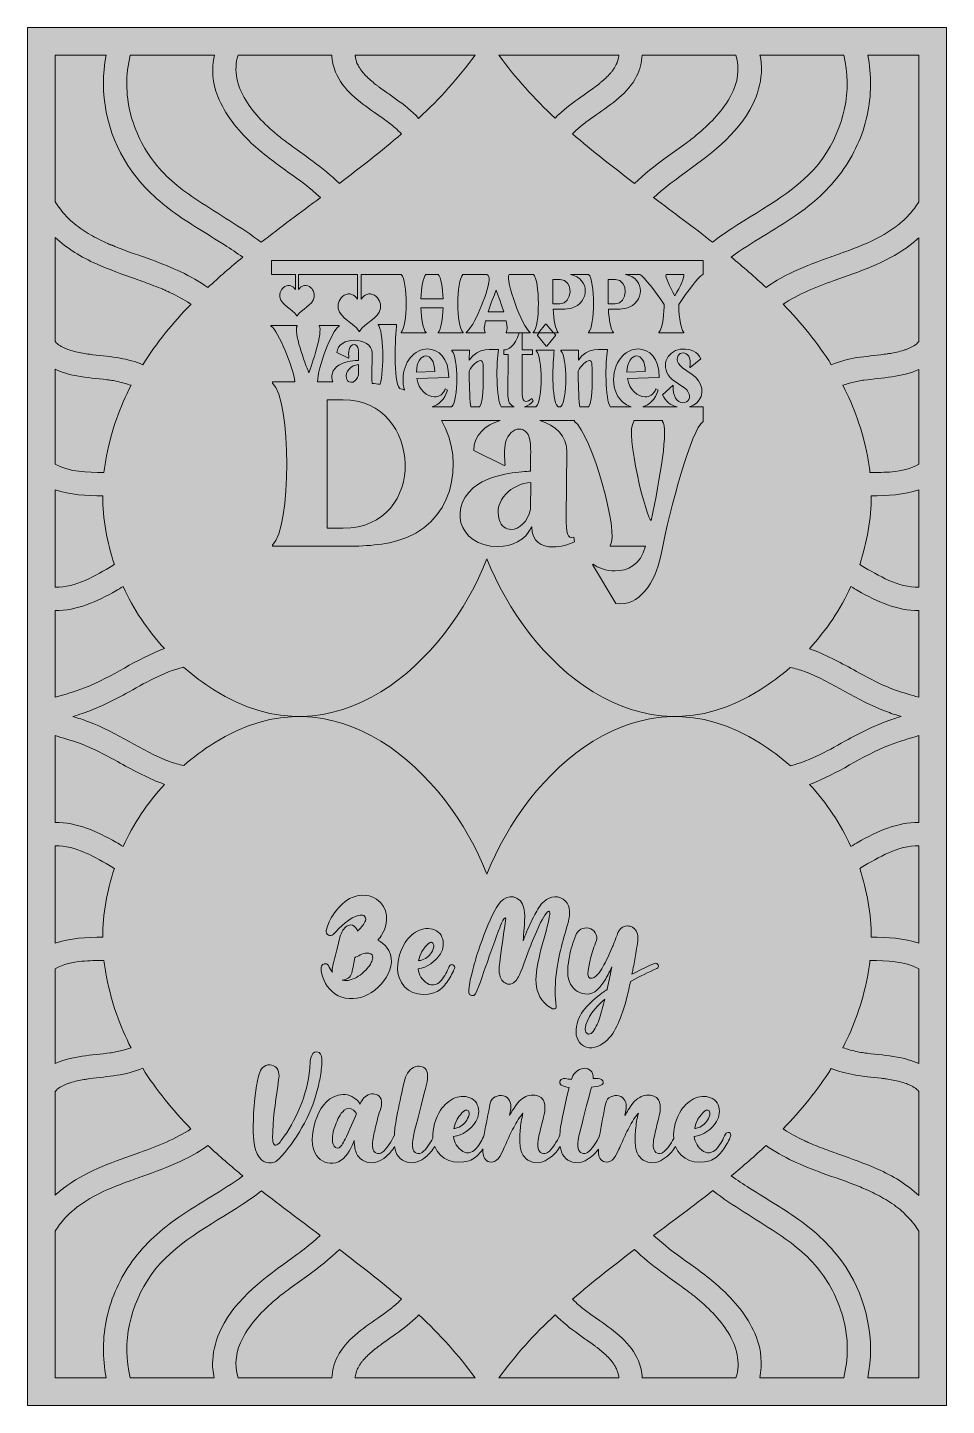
# Model space of a CAD drawing. Extents: x 31 to 968, y -1453 to -47.
import ezdxf

# ---------------------------------------------------------------- set-up
doc = ezdxf.new("R2010")
doc.units = 0
doc.header["$MEASUREMENT"] = 0
doc.layers.add('Layer 1', color=7, linetype='Continuous')

# ---------------------------------------------------------------- blocks, each defined once
blk = doc.blocks.new('block 2')
at = {"layer": 'Layer 1', "true_color": 0x9c1c1f}
h = blk.add_hatch(color=244, dxfattribs=at)
h.dxf.hatch_style = 2
h.paths.add_polyline_path([(968.4, -1452.9), (31.1, -1452.9), (31.1, -46.9), (968.4, -46.9)])
at = {"layer": 'Layer 1', "lineweight": 0}
blk.add_lwpolyline([(968.4, -1452.9), (31.1, -1452.9), (31.1, -46.9), (968.4, -46.9), (968.4, -1452.9)], dxfattribs=at)
blk = doc.blocks.new('block 3')
at = {"layer": 'Layer 1', "true_color": 0xfbaf3f}
h = blk.add_hatch(color=43, dxfattribs=at)
h.dxf.hatch_style = 2
h.paths.add_polyline_path([(31.1, -46.9), (31.1, -1452.9), (968.4, -1452.9), (968.4, -46.9)])
edge = h.paths.add_edge_path()
edge.add_spline(control_points=[(778.1, -75), (778.1, -75), (863.6, -75), (863.6, -75), (872.5, -111.4), (864.1, -149.1), (842.2, -180.2), (819.4, -212.5), (782.2, -230.3), (749.4, -251.9), (742.6, -256.3), (736.1, -261), (729.8, -265.9), (710.2, -250.5), (689.9, -235.5), (669.7, -220.4), (673, -217.3), (676.5, -214.3), (680, -211.4), (685.8, -206.6), (690.9, -202.9), (697.7, -197.9), (725.4, -177.7), (755.4, -156.9), (770.8, -125.1), (775.7, -115), (778.9, -104.4), (779.6, -93.1), (780, -86.9), (779.4, -80.9), (778.1, -75)], knot_values=[0, 0, 0, 0, 1, 1, 1, 2, 2, 2, 3, 3, 3, 4, 4, 4, 5, 5, 5, 6, 6, 6, 7, 7, 7, 8, 8, 8, 9, 9, 9, 10, 10, 10, 10], degree=3, periodic=1)
edge = h.paths.add_edge_path()
edge.add_spline(control_points=[(620.9, -1017.5), (615.8, -1025.3), (610, -1034.4), (599.6, -1033), (592.4, -1032.1), (586.5, -1027.2), (583.9, -1020.7), (580.6, -1012.7), (582.3, -1003.2), (583.8, -995), (585.2, -987.6), (587.4, -980.2), (590.2, -973.1), (592.3, -967.6), (597.5, -964.6), (603.6, -965.9), (609.1, -967.1), (613.2, -973.4), (611.3, -978.6), (609.1, -984.8), (606.9, -990.3), (605.4, -996.6), (604.7, -999.8), (598.8, -1019.7), (607.1, -1017), (612.5, -1015.2), (616.3, -1008.1), (618.9, -1003.4), (622.4, -997.4), (625.2, -991.1), (627.8, -984.7), (629.1, -981.7), (631.1, -976.5), (632.4, -972.9), (632.6, -972.1), (632.9, -971.3), (633.3, -970.5), (633.3, -970.5), (633.3, -970.4), (633.3, -970.3), (633.5, -969.9), (633.7, -969.6), (633.9, -969.3), (634, -969), (634.1, -968.8), (634.3, -968.5), (636.1, -965.6), (639.6, -963.3), (643.1, -963.6), (643.1, -963.6), (643.2, -963.6), (643.3, -963.6), (644.1, -963.7), (644.9, -963.8), (645.8, -963.9), (649.2, -964.5), (651.9, -967.7), (652.9, -970.9), (654.8, -977.3), (652.5, -985.3), (651.4, -991.7), (650.6, -997.1), (649.6, -1002.5), (648.6, -1007.9), (648.3, -1009.5), (647.9, -1011.2), (647.6, -1012.8), (648.4, -1012.4), (649.2, -1012.1), (649.9, -1011.7), (656.7, -1008.1), (663.6, -1004.8), (670.6, -1001.8), (672.1, -1001.2), (673.8, -1001.9), (674.5, -1003.4), (675.1, -1004.8), (674.4, -1006.5), (672.9, -1007.1), (664.3, -1010.8), (655.7, -1015), (647.4, -1019.6), (647, -1019.8), (646.6, -1020.1), (646.1, -1020.4), (645, -1025.6), (643.8, -1030.9), (642.5, -1036.1), (640.4, -1044.4), (638, -1052.5), (634.6, -1060.4), (631.6, -1067.5), (628.1, -1074.6), (622.4, -1080), (616.9, -1085.2), (608.7, -1089.8), (601, -1087.2), (593.3, -1084.6), (589.9, -1077.1), (590.6, -1069.4), (592, -1052.6), (604.3, -1041.6), (617.2, -1032), (618.8, -1030.9), (620.5, -1029.6), (622.2, -1028.4), (623, -1025.2), (623.7, -1022.1), (624.3, -1018.9), (625.3, -1014.4), (626.2, -1009.9), (627, -1005.3), (624.1, -1011.4), (621.7, -1016.3), (620.9, -1017.5)], knot_values=[0, 0, 0, 0, 1, 1, 1, 2, 2, 2, 3, 3, 3, 4, 4, 4, 5, 5, 5, 6, 6, 6, 7, 7, 7, 8, 8, 8, 9, 9, 9, 10, 10, 10, 11, 11, 11, 12, 12, 12, 13, 13, 13, 14, 14, 14, 15, 15, 15, 16, 16, 16, 17, 17, 17, 18, 18, 18, 19, 19, 19, 20, 20, 20, 21, 21, 21, 22, 22, 22, 23, 23, 23, 24, 24, 24, 25, 25, 25, 26, 26, 26, 27, 27, 27, 28, 28, 28, 29, 29, 29, 30, 30, 30, 31, 31, 31, 32, 32, 32, 33, 33, 33, 34, 34, 34, 35, 35, 35, 36, 36, 36, 37, 37, 37, 38, 38, 38, 38], degree=3, periodic=1)
edge = h.paths.add_edge_path()
edge.add_spline(control_points=[(570.2, -1046.2), (570.6, -1048.9), (567.1, -1048.8), (564.7, -1047.2), (544.1, -1033.9), (549.3, -1011.8), (553.6, -992.5), (556.4, -979.8), (560.9, -967.4), (563.3, -954.7), (563.6, -953.2), (564.4, -950.7), (563.6, -949.3), (560.6, -943.8), (548.6, -972.5), (544.3, -983.5), (540.4, -993.5), (537.3, -1003.5), (532.4, -1014), (530.7, -1017.7), (528.1, -1022.2), (523.7, -1022.9), (519.7, -1023.6), (516, -1021), (514.2, -1017.6), (511.3, -1012.3), (512.1, -1006.6), (512.7, -1000.9), (513.5, -992.3), (517.4, -967.1), (517.9, -963.6), (518.3, -960.9), (519.6, -955.5), (518.4, -955.3), (516.8, -954.8), (514.6, -960.6), (513.5, -963.2), (512.1, -966.8), (503.3, -990.6), (500.8, -998), (498.6, -1004.6), (491.3, -1026.2), (488.1, -1033), (486.7, -1035.8), (481.1, -1034.8), (481.1, -1031.4), (481.1, -1024.6), (482.8, -1017.8), (484.5, -1011.3), (486.5, -1003.6), (488.4, -996.1), (491, -988.5), (495.7, -974.7), (500.9, -960.9), (507.6, -947.9), (511.9, -939.7), (520.1, -929.5), (530.6, -935.5), (540.5, -941.2), (538.2, -956.9), (537.5, -966.3), (537.3, -970.4), (536.9, -974.6), (536.6, -978.8), (537.4, -976.7), (538.2, -974.6), (539, -972.6), (541.9, -965.6), (544.9, -958.6), (548.4, -952), (551, -947.2), (553.9, -942.2), (557.9, -938.5), (564, -933), (573.6, -931.8), (579.7, -938.2), (585.2, -944), (584.6, -952), (582.7, -959.2), (580.5, -967.7), (577.7, -976.1), (575.6, -984.6), (570.4, -1005.5), (567.8, -1024.7), (570.2, -1046.2)], knot_values=[0, 0, 0, 0, 1, 1, 1, 2, 2, 2, 3, 3, 3, 4, 4, 4, 5, 5, 5, 6, 6, 6, 7, 7, 7, 8, 8, 8, 9, 9, 9, 10, 10, 10, 11, 11, 11, 12, 12, 12, 13, 13, 13, 14, 14, 14, 15, 15, 15, 16, 16, 16, 17, 17, 17, 18, 18, 18, 19, 19, 19, 20, 20, 20, 21, 21, 21, 22, 22, 22, 23, 23, 23, 24, 24, 24, 25, 25, 25, 26, 26, 26, 27, 27, 27, 28, 28, 28, 28], degree=3, periodic=1)
edge = h.paths.add_edge_path()
edge.add_spline(control_points=[(499.7, -910.6), (458.6, -806), (344.8, -698.2), (221.1, -777), (210.1, -783.9), (199.9, -791.7), (190.3, -800), (185.5, -798.9), (180.6, -797.5), (175.8, -795.7), (147, -785), (122.2, -765.8), (93.2, -755.2), (87.9, -753.2), (82.6, -751.5), (77.3, -749.9), (80.5, -748.9), (83.6, -747.9), (86.8, -746.8), (102.4, -741.5), (116.9, -734.5), (131.3, -726.5), (150.1, -716.1), (169.3, -704.6), (190.2, -699.6), (199.8, -708), (210.1, -715.8), (221.1, -722.7), (344.8, -801.6), (458.6, -693.8), (499.7, -589.1), (540.9, -693.8), (654.7, -801.6), (778.4, -722.7), (789.3, -715.8), (799.6, -708.1), (809.1, -699.7), (814, -700.8), (818.8, -702.2), (823.6, -704), (852.5, -714.8), (877.3, -733.9), (906.2, -744.5), (911.5, -746.5), (916.8, -748.2), (922.2, -749.9), (919, -750.8), (915.8, -751.9), (912.6, -752.9), (897.1, -758.2), (882.5, -765.3), (868.2, -773.2), (849.4, -783.6), (830.1, -795.1), (809.2, -800.1), (799.6, -791.7), (789.4, -784), (778.4, -777), (654.7, -698.2), (540.9, -806), (499.7, -910.6)], knot_values=[0, 0, 0, 0, 1, 1, 1, 2, 2, 2, 3, 3, 3, 4, 4, 4, 5, 5, 5, 6, 6, 6, 7, 7, 7, 8, 8, 8, 9, 9, 9, 10, 10, 10, 11, 11, 11, 12, 12, 12, 13, 13, 13, 14, 14, 14, 15, 15, 15, 16, 16, 16, 17, 17, 17, 18, 18, 18, 19, 19, 19, 20, 20, 20, 20], degree=3, periodic=1)
edge = h.paths.add_edge_path()
edge.add_spline(control_points=[(439, -1022.4), (441.3, -1023.9), (444.4, -1024.2), (447.2, -1023.2), (449.7, -1022.4), (451.4, -1021.1), (453, -1019.2), (456.5, -1014.8), (459, -1009.8), (461.3, -1004.8), (462, -1003.3), (463.6, -1002.7), (465, -1003.3), (466.6, -1003.9), (467.3, -1005.7), (466.6, -1007.1), (466.2, -1008), (465.8, -1008.9), (465.4, -1009.7), (463.2, -1014.3), (460.6, -1018.8), (457.5, -1022.8), (454.2, -1026.9), (450.4, -1030.3), (445.4, -1031.9), (431, -1036.5), (415, -1031.3), (410, -1016.2), (406.1, -1004.9), (410, -990.3), (416.3, -980.4), (419.7, -975), (425.1, -970.2), (431, -967.8), (436.5, -965.6), (443, -965.6), (448.3, -968.6), (450.8, -969.9), (452.7, -972.3), (453.8, -974.9), (456.1, -980.8), (455.5, -986.6), (452.2, -992), (447.2, -999.9), (438.8, -1006.2), (429.6, -1007.4), (430.2, -1013.2), (433.3, -1018.7), (439, -1022.4)], knot_values=[0, 0, 0, 0, 1, 1, 1, 2, 2, 2, 3, 3, 3, 4, 4, 4, 5, 5, 5, 6, 6, 6, 7, 7, 7, 8, 8, 8, 9, 9, 9, 10, 10, 10, 11, 11, 11, 12, 12, 12, 13, 13, 13, 14, 14, 14, 15, 15, 15, 16, 16, 16, 16], degree=3, periodic=1)
edge = h.paths.add_edge_path()
edge.add_spline(control_points=[(282.5, -1186.5), (284.9, -1188.9), (288.1, -1184.9), (290.5, -1181.6), (303.5, -1164.1), (316.9, -1136.1), (318.9, -1108.9), (319.2, -1103.7), (319.1, -1091.5), (326.3, -1092), (332.8, -1092.5), (331.4, -1104.8), (330.7, -1110.2), (329.9, -1115.7), (329, -1121.2), (327.8, -1126.6), (321.8, -1152.6), (308.1, -1178.6), (290.2, -1198.4), (287.3, -1201.7), (284.2, -1204.9), (279.6, -1205.4), (276.2, -1205.8), (272.7, -1204.8), (270.1, -1202.6), (261.6, -1195.7), (261.4, -1180), (261.3, -1170.1), (261.2, -1159.8), (261.9, -1149.6), (263, -1139.4), (263.7, -1132.4), (264.6, -1125.5), (266.2, -1118.7), (267.4, -1113.6), (269.4, -1108), (274.1, -1105.9), (276.7, -1104.8), (279.7, -1105), (282.1, -1106.2), (284.6, -1107.5), (286.4, -1109.8), (287.2, -1112.5), (287.9, -1115.1), (287.5, -1118), (287.2, -1120.7), (284.9, -1138.1), (281.6, -1155.5), (281.3, -1173), (281.2, -1175.4), (280.4, -1184.4), (282.5, -1186.5)], knot_values=[0, 0, 0, 0, 1, 1, 1, 2, 2, 2, 3, 3, 3, 4, 4, 4, 5, 5, 5, 6, 6, 6, 7, 7, 7, 8, 8, 8, 9, 9, 9, 10, 10, 10, 11, 11, 11, 12, 12, 12, 13, 13, 13, 14, 14, 14, 15, 15, 15, 16, 16, 16, 17, 17, 17, 17], degree=3, periodic=1)
edge = h.paths.add_edge_path()
edge.add_spline(control_points=[(330.5, -1006), (330.5, -1002.2), (336.2, -1000.5), (338, -1004), (339.1, -1006.2), (340.5, -1008.5), (342, -1010.6), (341.7, -1009.2), (341.7, -1007.7), (342, -1006.3), (343.5, -999.3), (345.4, -992.4), (347.1, -985.5), (348.5, -980.1), (349.5, -974.2), (352.1, -969.1), (353.7, -966.1), (357.1, -962.4), (360.8, -962.6), (363.2, -962.7), (365.8, -964.3), (366.7, -966.6), (367.1, -967.3), (367.5, -968), (367.7, -968.8), (369.7, -966.9), (371.7, -964.8), (372.8, -963.4), (373.9, -961.8), (375.1, -960), (375.7, -958.2), (377.1, -954.1), (373.9, -952), (370.2, -952.7), (359.2, -954.6), (350.2, -964.4), (342.9, -972.2), (340, -975.4), (334.8, -972.1), (335.8, -968.1), (338.6, -956.5), (346.3, -944.9), (356.1, -937.9), (364.9, -931.5), (377.7, -930), (386.9, -936.3), (399.2, -944.8), (400.1, -960.3), (392.6, -972.3), (391.3, -974.3), (389.9, -976.3), (388.4, -978.2), (391.8, -979.8), (394.9, -982.2), (397.2, -985.1), (412.5, -1004.2), (390.1, -1031.4), (371, -1036.5), (360.6, -1039.3), (349.3, -1037.7), (341.3, -1030.2), (334.7, -1024), (330.6, -1015), (330.5, -1006)], knot_values=[0, 0, 0, 0, 1, 1, 1, 2, 2, 2, 3, 3, 3, 4, 4, 4, 5, 5, 5, 6, 6, 6, 7, 7, 7, 8, 8, 8, 9, 9, 9, 10, 10, 10, 11, 11, 11, 12, 12, 12, 13, 13, 13, 14, 14, 14, 15, 15, 15, 16, 16, 16, 17, 17, 17, 18, 18, 18, 19, 19, 19, 20, 20, 20, 21, 21, 21, 21], degree=3, periodic=1)
edge = h.paths.add_edge_path()
edge.add_spline(control_points=[(700.6, -357.9), (700.6, -357.9), (700.6, -358.3), (700.6, -358.3), (700.6, -358.3), (675.1, -358.3), (675.1, -358.3), (675.1, -358.3), (675.1, -357.9), (675.1, -357.9), (679.2, -354.3), (680.5, -335), (680.5, -329.6), (671.1, -315.5), (660.7, -301.9), (655.7, -298.7), (655.7, -298.7), (641.1, -298.7), (641.1, -298.7), (661.7, -303), (660.7, -327.9), (642.1, -333.2), (636.9, -334.6), (629, -334.3), (623.5, -334.3), (624.2, -344.9), (625.8, -355.4), (628.7, -357.9), (628.7, -357.9), (628.7, -358.3), (628.7, -358.3), (628.7, -358.3), (603.2, -358.3), (603.2, -358.3), (603.2, -358.3), (603.2, -357.9), (603.2, -357.9), (610.3, -351.7), (610, -305.2), (603.4, -298.7), (603.4, -298.7), (584.8, -298.7), (584.8, -298.7), (605.4, -303), (604.4, -327.9), (585.8, -333.2), (580.6, -334.6), (572.7, -334.3), (567.2, -334.3), (567.9, -344.9), (569.5, -355.4), (572.4, -357.9), (572.4, -357.9), (572.4, -358.3), (572.4, -358.3), (572.4, -358.3), (567.9, -358.3), (567.9, -358.3), (567.9, -358.3), (569.6, -360.4), (569.6, -360.4), (569.6, -360.4), (569.6, -361.2), (569.6, -361.2), (569.6, -361.2), (560.7, -371.9), (560.7, -371.9), (560.7, -371.9), (560, -371.9), (560, -371.9), (560, -371.9), (551.1, -361.2), (551.1, -361.2), (551.1, -361.2), (551.1, -360.4), (551.1, -360.4), (551.1, -360.4), (552.8, -358.3), (552.8, -358.3), (552.8, -358.3), (567.4, -358.3), (567.4, -358.3), (567.4, -358.3), (560.1, -349.6), (560.1, -349.6), (560.1, -349.6), (559.4, -349.6), (559.4, -349.6), (559.4, -349.6), (552.2, -358.3), (552.2, -358.3), (552.2, -358.3), (546.9, -358.3), (546.9, -358.3), (546.9, -358.3), (546.9, -357.9), (546.9, -357.9), (554, -351.7), (553.7, -305.2), (547.1, -298.7), (547.1, -298.7), (522.3, -298.7), (522.3, -298.7), (518.3, -304.8), (535.3, -352.1), (543.8, -357.9), (543.8, -357.9), (543.8, -358.3), (543.8, -358.3), (543.8, -358.3), (519.2, -358.3), (519.2, -358.3), (519.2, -358.3), (519.2, -357.9), (519.2, -357.9), (520.6, -356.1), (520.4, -351.6), (519.3, -346.2), (519.3, -346.2), (498.2, -346.2), (498.2, -346.2), (496.9, -351.8), (496.4, -356.1), (497.7, -357.9), (497.7, -357.9), (497.7, -358.3), (497.7, -358.3), (497.7, -358.3), (478.5, -358.3), (478.5, -358.3), (478.5, -358.3), (478.4, -357.9), (478.4, -357.9), (486.1, -352.9), (500.5, -318.6), (502, -304.2), (502.3, -302), (501.6, -299.9), (499.5, -298.7), (499.5, -298.7), (475.1, -298.7), (475.1, -298.7), (468.3, -305.4), (468.3, -351.7), (475.3, -357.9), (475.3, -357.9), (475.3, -358.3), (475.3, -358.3), (475.3, -358.3), (449.8, -358.3), (449.8, -358.3), (449.8, -358.3), (449.8, -357.9), (449.8, -357.9), (452.9, -355.2), (454.5, -343.8), (455.1, -332.7), (455.1, -332.7), (432.3, -332.7), (432.3, -332.7), (432.8, -343.8), (434.5, -355.2), (437.5, -357.9), (437.5, -357.9), (437.5, -358.3), (437.5, -358.3), (437.5, -358.3), (412, -358.3), (412, -358.3), (412, -358.3), (412, -357.9), (412, -357.9), (419, -351.7), (419.1, -305.4), (412.2, -298.7), (412.2, -298.7), (371.4, -298.7), (371.4, -298.7), (371.4, -298.7), (371.4, -324), (371.4, -324), (374.4, -319.7), (379.5, -316.7), (384.9, -320.1), (389.5, -323), (392, -328.3), (391, -333.4), (388.8, -344.5), (375.3, -347.9), (369.6, -356.9), (369.6, -356.9), (369.4, -356.9), (369.4, -356.9), (363.7, -347.9), (350.2, -344.5), (348, -333.4), (347, -328.3), (349.5, -323), (354.1, -320.1), (359.5, -316.7), (364.6, -319.7), (367.6, -324), (367.6, -324), (367.6, -298.7), (367.6, -298.7), (367.6, -298.7), (307.5, -298.7), (307.5, -298.7), (307.5, -298.7), (307.5, -314.3), (307.5, -314.3), (309.9, -310.8), (314.1, -308.3), (318.5, -311.1), (322.2, -313.5), (324.2, -317.8), (323.4, -321.9), (321.6, -330.9), (310.6, -333.6), (306, -340.9), (306, -340.9), (305.8, -340.9), (305.8, -340.9), (301.2, -333.6), (290.3, -330.9), (288.5, -321.9), (287.7, -317.8), (289.7, -313.5), (293.4, -311.1), (297.8, -308.3), (301.9, -310.8), (304.4, -314.3), (304.4, -314.3), (304.4, -298.7), (304.4, -298.7), (304.4, -298.7), (280, -298.7), (280, -298.7), (280, -298.7), (280, -284.7), (280, -284.7), (280, -284.7), (720.1, -284.7), (720.1, -284.7), (720.1, -284.7), (720.1, -298.1), (720.1, -298.1), (720.1, -298.1), (720.1, -298.7), (720.1, -298.7), (720.1, -298.7), (720.1, -298.7), (720.1, -298.7), (720.1, -298.7), (720, -298.7), (720, -298.7), (714.9, -301.9), (704.6, -315.4), (695.3, -329.5), (695.3, -334.8), (696.6, -354.3), (700.6, -357.9)], knot_values=[0, 0, 0, 0, 1, 1, 1, 2, 2, 2, 3, 3, 3, 4, 4, 4, 5, 5, 5, 6, 6, 6, 7, 7, 7, 8, 8, 8, 9, 9, 9, 10, 10, 10, 11, 11, 11, 12, 12, 12, 13, 13, 13, 14, 14, 14, 15, 15, 15, 16, 16, 16, 17, 17, 17, 18, 18, 18, 19, 19, 19, 20, 20, 20, 21, 21, 21, 22, 22, 22, 23, 23, 23, 24, 24, 24, 25, 25, 25, 26, 26, 26, 27, 27, 27, 28, 28, 28, 29, 29, 29, 30, 30, 30, 31, 31, 31, 32, 32, 32, 33, 33, 33, 34, 34, 34, 35, 35, 35, 36, 36, 36, 37, 37, 37, 38, 38, 38, 39, 39, 39, 40, 40, 40, 41, 41, 41, 42, 42, 42, 43, 43, 43, 44, 44, 44, 45, 45, 45, 46, 46, 46, 47, 47, 47, 48, 48, 48, 49, 49, 49, 50, 50, 50, 51, 51, 51, 52, 52, 52, 53, 53, 53, 54, 54, 54, 55, 55, 55, 56, 56, 56, 57, 57, 57, 58, 58, 58, 59, 59, 59, 60, 60, 60, 61, 61, 61, 62, 62, 62, 63, 63, 63, 64, 64, 64, 65, 65, 65, 66, 66, 66, 67, 67, 67, 68, 68, 68, 69, 69, 69, 70, 70, 70, 71, 71, 71, 72, 72, 72, 73, 73, 73, 74, 74, 74, 75, 75, 75, 76, 76, 76, 77, 77, 77, 78, 78, 78, 79, 79, 79, 80, 80, 80, 81, 81, 81, 82, 82, 82, 83, 83, 83, 84, 84, 84, 85, 85, 85, 86, 86, 86, 87, 87, 87, 87], degree=3, periodic=1)
edge = h.paths.add_edge_path()
edge.add_spline(control_points=[(306.1, -351), (306.1, -351), (306.1, -351.4), (306.1, -351.4), (301.9, -357), (314, -389.2), (318, -399.2), (320.8, -392), (332.8, -356.9), (328.5, -351.4), (328.5, -351.4), (328.5, -351), (328.5, -351), (328.5, -351), (348.8, -351), (348.8, -351), (348.8, -351), (348.8, -351.4), (348.8, -351.4), (340.8, -356.8), (327.3, -393.7), (326.8, -408.4), (326.8, -408.4), (342.6, -408.4), (342.6, -408.4), (339.9, -403), (341.7, -395.8), (348.6, -391.4), (355.6, -387), (365.6, -386.6), (368.5, -386.5), (368.6, -382.1), (368.7, -377.9), (368.5, -375.9), (368.3, -372), (366.3, -370.3), (364.2, -370.3), (362.1, -370.3), (359.8, -372.1), (359, -375.5), (358.4, -377.8), (358.5, -381.9), (358.8, -384), (358.8, -384), (358.5, -384.2), (358.5, -384.2), (358.5, -384.2), (346.7, -378.5), (346.7, -378.5), (346.6, -370.2), (355.5, -365.9), (364.5, -365.9), (373.5, -365.9), (382.5, -370.2), (382.5, -379.2), (382.5, -379.2), (382.2, -404.1), (382.2, -404.1), (382.3, -406.7), (382.3, -408.6), (382.6, -409.9), (385.3, -410.2), (388, -410.6), (390.6, -410.9), (394.9, -396.9), (394.2, -355.8), (388.7, -350.2), (388.7, -350.2), (388.7, -349.7), (388.7, -349.7), (388.7, -349.7), (407.5, -349.7), (407.5, -349.7), (406.3, -361.7), (403.9, -408.1), (410.6, -414.9), (410.6, -414.9), (410.6, -415.1), (410.6, -415.1), (412.3, -415.6), (414, -416.1), (415.6, -416.7), (411, -401.9), (416.8, -383.3), (429.8, -377), (432.7, -375.5), (436, -374.8), (439.1, -374.8), (450.2, -374.8), (460.8, -384.2), (460.7, -403.8), (460.7, -403.8), (428.1, -405), (428.1, -405), (430, -416.2), (438.5, -423.8), (446.2, -423.8), (450.7, -423.8), (454.8, -421.3), (457.2, -415.5), (457.2, -415.5), (459.4, -417), (459.4, -417), (456.5, -426.3), (450.5, -431.9), (443.7, -433.8), (443.7, -433.8), (464, -433.8), (464, -433.8), (464, -433.8), (464, -433.7), (464, -433.7), (470.6, -426.8), (470.5, -383.6), (464, -376.8), (464, -376.8), (464, -376.2), (464, -376.2), (464, -376.2), (481.8, -376.2), (481.8, -376.2), (481.8, -376.2), (481.7, -386.3), (481.7, -386.3), (490.8, -372.6), (505.5, -375.6), (511.5, -375.4), (511.5, -375.4), (511.5, -376.2), (511.5, -376.2), (508.8, -386.6), (509.2, -427.6), (514.3, -433.7), (514.3, -433.7), (514.3, -433.8), (514.3, -433.8), (514.3, -433.8), (527.4, -433.8), (527.4, -433.8), (523.7, -432.3), (521, -428.8), (521.1, -422.7), (521.1, -422.7), (521.2, -380.5), (521.2, -380.5), (521.2, -380.5), (516.8, -380.5), (516.8, -380.5), (516.8, -380.5), (516.8, -375.8), (516.8, -375.8), (521.5, -375.8), (528, -372.5), (532.5, -358.5), (532.5, -358.5), (535.6, -358.5), (535.6, -358.5), (535.6, -358.5), (535.6, -375.7), (535.6, -375.7), (535.6, -375.7), (546, -375.7), (546, -375.7), (546, -375.7), (546, -380.5), (546, -380.5), (546, -380.5), (535.6, -380.5), (535.6, -380.5), (535.6, -380.5), (535.7, -421), (535.7, -421), (535.7, -425.5), (536.7, -428.3), (539.4, -428.3), (540.9, -428.3), (542.9, -427.4), (545.6, -425.5), (545.6, -425.5), (546.7, -427.8), (546.7, -427.8), (545, -430.5), (541.7, -432.7), (538.1, -433.8), (538.1, -433.8), (550, -433.8), (550, -433.8), (550, -433.8), (550, -433.7), (550, -433.7), (556.6, -426.8), (556.6, -383.7), (550, -376.8), (550, -376.8), (550, -376.2), (550, -376.2), (550, -376.2), (568.3, -376.2), (568.3, -376.2), (566.8, -387.8), (565.1, -426.5), (571.9, -433.7), (571.9, -433.7), (571.9, -433.8), (571.9, -433.8), (571.9, -433.8), (575.2, -433.8), (575.2, -433.8), (575.2, -433.8), (575.2, -433.7), (575.2, -433.7), (581.8, -426.8), (581.6, -383.6), (575.2, -376.8), (575.2, -376.8), (575.2, -376.2), (575.2, -376.2), (575.2, -376.2), (593, -376.2), (593, -376.2), (593, -376.2), (592.9, -386.3), (592.9, -386.3), (602, -372.6), (616.6, -375.6), (622.7, -375.4), (622.7, -375.4), (622.7, -376.2), (622.7, -376.2), (620, -386.6), (620.4, -427.6), (625.5, -433.7), (625.5, -433.7), (625.5, -433.8), (625.5, -433.8), (625.5, -433.8), (646.8, -433.8), (646.8, -433.8), (642.6, -432.6), (638.6, -430), (635.4, -426.2), (623.4, -411.3), (628.6, -384.8), (644.6, -377), (647.6, -375.5), (650.8, -374.8), (653.9, -374.8), (665.1, -374.8), (675.7, -384.2), (675.5, -403.8), (675.5, -403.8), (643, -405), (643, -405), (644.8, -416.2), (653.3, -423.8), (661.1, -423.8), (665.5, -423.8), (669.7, -421.3), (672.1, -415.5), (672.1, -415.5), (674.3, -417), (674.3, -417), (671.4, -426.3), (665.3, -431.9), (658.6, -433.8), (658.6, -433.8), (693.7, -433.8), (693.7, -433.8), (686.6, -432.4), (681.9, -428.5), (678.9, -421.6), (678.9, -421.6), (689.6, -411.9), (689.6, -411.9), (689.6, -411.9), (689.8, -411.9), (689.8, -411.9), (688.8, -423.3), (693.5, -429.4), (699.6, -429.7), (705, -430), (708.3, -424.5), (705, -418.8), (701.6, -412.9), (691.6, -409.6), (686.5, -403.8), (675.4, -391), (685.2, -374.9), (699.4, -374.9), (707.4, -374.9), (714.8, -377.3), (717.8, -385), (717.8, -385), (707, -393.8), (707, -393.8), (707, -393.8), (706.8, -393.8), (706.8, -393.8), (708.2, -382.5), (704.1, -379.1), (699.9, -378.8), (695.5, -378.6), (691.5, -384), (695.2, -389.7), (699.8, -396.8), (709.6, -399), (715.4, -407.2), (722.7, -417.5), (718.2, -430.8), (706.2, -433.8), (706.2, -433.8), (720.1, -433.8), (720.1, -433.8), (720.1, -433.8), (720.1, -447.9), (720.1, -447.9), (720.1, -447.9), (720.1, -447.9), (720.1, -447.9), (720.1, -447.9), (720.1, -448.7), (720.1, -448.7), (708.3, -457.4), (687, -535), (677, -585.8), (671.3, -613.5), (654.9, -638.3), (631, -634.4), (631, -634.4), (607.2, -594.9), (607.2, -594.9), (607.2, -594.9), (607.9, -594.5), (607.9, -594.5), (612.9, -598.2), (621.4, -601.3), (630.3, -601.3), (643.2, -601.3), (656.7, -595.2), (661.3, -576.2), (661.3, -576.2), (625.3, -576.2), (625.3, -576.2), (625.3, -576.2), (625.3, -575.3), (625.3, -575.3), (635.3, -563.6), (606.3, -461.1), (588.9, -448.7), (588.9, -448.7), (588.9, -447.9), (588.9, -447.9), (588.9, -447.9), (553.5, -447.9), (553.5, -447.9), (569.1, -452.6), (581.3, -463.2), (581.3, -480.3), (581.3, -480.3), (580.4, -546.3), (580.4, -546.3), (580.6, -562.2), (581.7, -569.2), (588.3, -566.8), (588.3, -566.8), (588.9, -571.6), (588.9, -571.6), (582.6, -574.7), (574.5, -576.9), (567.1, -576.9), (555.6, -576.9), (545.3, -571.6), (545.3, -556.4), (538.8, -570.3), (525.1, -576.4), (510.7, -576.4), (468.8, -576.4), (459, -533), (491.3, -512.6), (509.8, -501), (536.4, -499.9), (544, -499.5), (544.2, -487.9), (544.5, -476.8), (544, -471.6), (543.4, -461.1), (538.1, -456.6), (532.7, -456.6), (527, -456.6), (520.9, -461.4), (518.7, -470.3), (517.2, -476.4), (517.4, -487.3), (518.3, -493), (518.3, -493), (517.4, -493.6), (517.4, -493.6), (517.4, -493.6), (486.3, -478.3), (486.3, -478.3), (486.1, -462.7), (497.9, -452.5), (513.3, -447.9), (513.3, -447.9), (453.2, -447.9), (453.2, -447.9), (478.6, -490), (464.6, -555.9), (407.8, -570.7), (387.3, -576.2), (366.6, -576.2), (345.7, -576.2), (345.7, -576.2), (280.8, -576.2), (280.8, -576.2), (280.8, -576.2), (280.8, -574.9), (280.8, -574.9), (300.4, -557.7), (300.4, -426.9), (280.8, -409.7), (280.8, -409.7), (280.8, -408.4), (280.8, -408.4), (280.8, -408.4), (303.7, -408.4), (303.7, -408.4), (302.1, -393.8), (287.1, -356.6), (279.3, -351.4), (279.3, -351.4), (279.3, -351), (279.3, -351), (279.3, -351), (306.1, -351), (306.1, -351)], knot_values=[0, 0, 0, 0, 1, 1, 1, 2, 2, 2, 3, 3, 3, 4, 4, 4, 5, 5, 5, 6, 6, 6, 7, 7, 7, 8, 8, 8, 9, 9, 9, 10, 10, 10, 11, 11, 11, 12, 12, 12, 13, 13, 13, 14, 14, 14, 15, 15, 15, 16, 16, 16, 17, 17, 17, 18, 18, 18, 19, 19, 19, 20, 20, 20, 21, 21, 21, 22, 22, 22, 23, 23, 23, 24, 24, 24, 25, 25, 25, 26, 26, 26, 27, 27, 27, 28, 28, 28, 29, 29, 29, 30, 30, 30, 31, 31, 31, 32, 32, 32, 33, 33, 33, 34, 34, 34, 35, 35, 35, 36, 36, 36, 37, 37, 37, 38, 38, 38, 39, 39, 39, 40, 40, 40, 41, 41, 41, 42, 42, 42, 43, 43, 43, 44, 44, 44, 45, 45, 45, 46, 46, 46, 47, 47, 47, 48, 48, 48, 49, 49, 49, 50, 50, 50, 51, 51, 51, 52, 52, 52, 53, 53, 53, 54, 54, 54, 55, 55, 55, 56, 56, 56, 57, 57, 57, 58, 58, 58, 59, 59, 59, 60, 60, 60, 61, 61, 61, 62, 62, 62, 63, 63, 63, 64, 64, 64, 65, 65, 65, 66, 66, 66, 67, 67, 67, 68, 68, 68, 69, 69, 69, 70, 70, 70, 71, 71, 71, 72, 72, 72, 73, 73, 73, 74, 74, 74, 75, 75, 75, 76, 76, 76, 77, 77, 77, 78, 78, 78, 79, 79, 79, 80, 80, 80, 81, 81, 81, 82, 82, 82, 83, 83, 83, 84, 84, 84, 85, 85, 85, 86, 86, 86, 87, 87, 87, 88, 88, 88, 89, 89, 89, 90, 90, 90, 91, 91, 91, 92, 92, 92, 93, 93, 93, 94, 94, 94, 95, 95, 95, 96, 96, 96, 97, 97, 97, 98, 98, 98, 99, 99, 99, 100, 100, 100, 101, 101, 101, 102, 102, 102, 103, 103, 103, 104, 104, 104, 105, 105, 105, 106, 106, 106, 107, 107, 107, 108, 108, 108, 109, 109, 109, 110, 110, 110, 111, 111, 111, 112, 112, 112, 113, 113, 113, 114, 114, 114, 115, 115, 115, 116, 116, 116, 117, 117, 117, 118, 118, 118, 119, 119, 119, 120, 120, 120, 121, 121, 121, 122, 122, 122, 123, 123, 123, 124, 124, 124, 125, 125, 125, 126, 126, 126, 127, 127, 127, 128, 128, 128, 129, 129, 129, 130, 130, 130, 131, 131, 131, 132, 132, 132, 133, 133, 133, 134, 134, 134, 135, 135, 135, 136, 136, 136, 137, 137, 137, 138, 138, 138, 139, 139, 139, 140, 140, 140, 141, 141, 141, 142, 142, 142, 143, 143, 143, 144, 144, 144, 145, 145, 145, 145], degree=3, periodic=1)
edge = h.paths.add_edge_path()
edge.add_spline(control_points=[(652.3, -96.6), (655.8, -89.6), (657.6, -82.4), (658, -75), (658, -75), (753.7, -75), (753.7, -75), (757.9, -88.8), (755.5, -103), (748.9, -115.5), (740.8, -131), (728.6, -143.5), (715.3, -155), (709.4, -160), (707, -161.8), (700.5, -166.5), (694.2, -171.1), (687.8, -175.6), (681.6, -180.2), (670.7, -188.2), (659.9, -196.5), (650.3, -205.9), (628.6, -189.5), (607.2, -172.8), (587, -155.3), (588.2, -154.1), (589.4, -152.9), (590.6, -151.7), (592.3, -150.2), (594, -148.7), (595.7, -147.3), (596.5, -146.7), (597.3, -146), (598, -145.4), (598.4, -145.1), (598.6, -144.9), (598.7, -144.8), (598.9, -144.8), (599.1, -144.6), (599.5, -144.3), (603.4, -141.4), (607.3, -138.6), (611.2, -135.8), (626.5, -125.1), (643.6, -113.8), (652.3, -96.6)], knot_values=[0, 0, 0, 0, 1, 1, 1, 2, 2, 2, 3, 3, 3, 4, 4, 4, 5, 5, 5, 6, 6, 6, 7, 7, 7, 8, 8, 8, 9, 9, 9, 10, 10, 10, 11, 11, 11, 12, 12, 12, 13, 13, 13, 14, 14, 14, 15, 15, 15, 15], degree=3, periodic=1)
edge = h.paths.add_edge_path()
edge.add_spline(control_points=[(634.3, -75), (634.3, -75.3), (634.2, -75.7), (634.2, -76), (634.2, -76), (634.2, -76), (634.2, -76), (634.2, -76), (634.2, -76.1), (634.2, -76.1), (633.8, -78), (633.4, -79.9), (632.8, -81.7), (632.6, -82.3), (631.8, -84.2), (632.1, -83.6), (631.8, -84.2), (631.5, -84.8), (631.2, -85.3), (630.3, -87.1), (629.2, -88.8), (628, -90.5), (627.8, -90.8), (627.6, -91.1), (627.5, -91.3), (626.8, -92.1), (626.1, -92.9), (625.4, -93.7), (622.5, -96.9), (619.4, -99.9), (616, -102.7), (615.3, -103.3), (614.6, -103.9), (613.8, -104.5), (613.5, -104.8), (612.6, -105.5), (612.3, -105.7), (610.6, -107), (609, -108.2), (607.3, -109.4), (603.5, -112.1), (599.7, -114.8), (595.9, -117.5), (588, -123.1), (580.1, -128.8), (573, -135.5), (571.7, -136.7), (570.5, -138), (569.3, -139.3), (548, -119.4), (528.5, -98.2), (511.9, -75), (511.9, -75), (634.3, -75), (634.3, -75)], knot_values=[0, 0, 0, 0, 1, 1, 1, 2, 2, 2, 3, 3, 3, 4, 4, 4, 5, 5, 5, 6, 6, 6, 7, 7, 7, 8, 8, 8, 9, 9, 9, 10, 10, 10, 11, 11, 11, 12, 12, 12, 13, 13, 13, 14, 14, 14, 15, 15, 15, 16, 16, 16, 17, 17, 17, 18, 18, 18, 18], degree=3, periodic=1)
edge = h.paths.add_edge_path()
edge.add_spline(control_points=[(487.5, -75), (470.9, -98.3), (451.4, -119.5), (430, -139.5), (423.1, -132), (414.9, -125.6), (406.4, -119.5), (402.7, -116.9), (399, -114.3), (395.4, -111.7), (393.5, -110.4), (391.6, -109), (389.8, -107.7), (389, -107.1), (388.2, -106.5), (387.4, -105.9), (387.4, -105.9), (387.3, -105.9), (387.3, -105.8), (386.9, -105.5), (386.1, -104.9), (386, -104.8), (382.6, -102.1), (379.3, -99.2), (376.2, -96), (374.8, -94.6), (373.5, -93.2), (372.3, -91.7), (372.2, -91.6), (372.1, -91.4), (372, -91.3), (372, -91.3), (372, -91.3), (371.9, -91.3), (371.3, -90.3), (370.6, -89.3), (370, -88.3), (369.4, -87.4), (368.8, -86.3), (368.2, -85.3), (368, -85), (367.4, -83.6), (367.1, -83.1), (366.9, -82.5), (366.6, -81.6), (366.5, -81.3), (366.2, -80.2), (365.9, -79), (365.6, -77.9), (365.4, -76.8), (365.1, -73.8), (365.3, -76.5), (365.2, -76), (365.2, -75.5), (365.2, -75), (365.2, -75), (487.5, -75), (487.5, -75)], knot_values=[0, 0, 0, 0, 1, 1, 1, 2, 2, 2, 3, 3, 3, 4, 4, 4, 5, 5, 5, 6, 6, 6, 7, 7, 7, 8, 8, 8, 9, 9, 9, 10, 10, 10, 11, 11, 11, 12, 12, 12, 13, 13, 13, 14, 14, 14, 15, 15, 15, 16, 16, 16, 17, 17, 17, 18, 18, 18, 19, 19, 19, 19], degree=3, periodic=1)
edge = h.paths.add_edge_path()
edge.add_spline(control_points=[(245.8, -75), (245.8, -75), (341.4, -75), (341.4, -75), (341.7, -80.9), (342.9, -86.7), (345.3, -92.4), (349, -101.3), (354.9, -108.9), (361.9, -115.5), (369, -122.2), (377, -127.9), (384.9, -133.5), (388.9, -136.3), (392.9, -139.1), (396.7, -141.9), (397.7, -142.6), (398.6, -143.3), (399.5, -144), (399.9, -144.3), (400.3, -144.5), (400.7, -144.8), (400.7, -144.8), (400.7, -144.8), (400.7, -144.8), (402.4, -146.2), (404.2, -147.7), (405.9, -149.2), (408.2, -151.1), (410.3, -153.2), (412.4, -155.3), (392.2, -172.9), (370.8, -189.5), (349.1, -205.9), (340.7, -197.7), (331.4, -190.4), (322.4, -183.6), (316.3, -179), (310, -174.5), (303.8, -170), (300.9, -167.9), (298, -165.8), (295.2, -163.7), (293.8, -162.7), (292.4, -161.6), (291, -160.6), (291, -160.5), (290.9, -160.5), (290.8, -160.4), (290.7, -160.3), (290.5, -160.2), (290.4, -160.1), (289.5, -159.4), (288.7, -158.7), (287.8, -158), (274.7, -147.4), (262.4, -135.3), (253.7, -121.1), (244.9, -106.7), (240.8, -91), (245.8, -75)], knot_values=[0, 0, 0, 0, 1, 1, 1, 2, 2, 2, 3, 3, 3, 4, 4, 4, 5, 5, 5, 6, 6, 6, 7, 7, 7, 8, 8, 8, 9, 9, 9, 10, 10, 10, 11, 11, 11, 12, 12, 12, 13, 13, 13, 14, 14, 14, 15, 15, 15, 16, 16, 16, 17, 17, 17, 18, 18, 18, 19, 19, 19, 20, 20, 20, 20], degree=3, periodic=1)
edge = h.paths.add_edge_path()
edge.add_spline(control_points=[(135.8, -75), (135.8, -75), (221.6, -75), (221.6, -75), (218.7, -89), (219.6, -103.3), (225.1, -117.1), (232.5, -135.5), (245, -151.1), (259.3, -164.7), (270.9, -175.6), (283.8, -184.9), (296.7, -194.3), (308.8, -203), (319.1, -210.3), (329.8, -220.4), (309.5, -235.5), (289.1, -250.6), (269.4, -266), (249, -250.4), (226.3, -237.6), (204.6, -223.3), (188.1, -212.3), (172.9, -200.5), (160.5, -184.6), (149.1, -170), (140.6, -152.6), (136, -134.4), (131.1, -114.9), (131, -94.7), (135.8, -75)], knot_values=[0, 0, 0, 0, 1, 1, 1, 2, 2, 2, 3, 3, 3, 4, 4, 4, 5, 5, 5, 6, 6, 6, 7, 7, 7, 8, 8, 8, 9, 9, 9, 10, 10, 10, 10], degree=3, periodic=1)
edge = h.paths.add_edge_path()
edge.add_spline(control_points=[(59.2, -75), (59.2, -75), (111.3, -75), (111.3, -75), (103.5, -113.6), (111.9, -154.4), (133.4, -187.5), (145.5, -206.2), (161.1, -221.3), (178.9, -234.4), (195.9, -246.9), (214.2, -257.3), (231.9, -268.6), (238.2, -272.6), (244.5, -276.8), (250.5, -281.2), (238.3, -291.2), (226.4, -301.5), (215, -312.2), (197.7, -299.8), (177.9, -291.4), (157.7, -284), (145.2, -279.4), (132.4, -275.2), (120, -270.2), (119.3, -269.9), (118.5, -269.6), (117.8, -269.3), (117.6, -269.2), (116.9, -268.9), (116.5, -268.7), (116, -268.6), (115.3, -268.2), (115.2, -268.2), (114.4, -267.9), (113.7, -267.6), (113, -267.2), (109.9, -265.9), (106.9, -264.5), (103.9, -262.9), (98, -260), (92.2, -256.6), (86.7, -252.9), (80.8, -248.9), (76.6, -245.5), (70.9, -239.6), (65.8, -234.3), (62.8, -230.4), (59.2, -224.7), (59.2, -224.7), (59.2, -75), (59.2, -75)], knot_values=[0, 0, 0, 0, 1, 1, 1, 2, 2, 2, 3, 3, 3, 4, 4, 4, 5, 5, 5, 6, 6, 6, 7, 7, 7, 8, 8, 8, 9, 9, 9, 10, 10, 10, 11, 11, 11, 12, 12, 12, 13, 13, 13, 14, 14, 14, 15, 15, 15, 16, 16, 16, 17, 17, 17, 17], degree=3, periodic=1)
edge = h.paths.add_edge_path()
edge.add_spline(control_points=[(59.2, -261.2), (71.5, -272.4), (85.9, -281.2), (101.5, -288.1), (114.5, -293.9), (127.8, -298.7), (141.2, -303.4), (147.4, -305.6), (153.7, -307.9), (159.8, -310.3), (162.9, -311.4), (165.9, -312.6), (168.9, -313.9), (169.1, -314), (171.7, -315.1), (171.9, -315.2), (173.6, -315.9), (175.2, -316.7), (176.8, -317.4), (183.6, -320.7), (190.3, -324.2), (196.6, -328.3), (197, -328.6), (197.4, -328.8), (197.8, -329.1), (179.2, -348.2), (162.5, -368.6), (148.6, -390.9), (141.2, -387.8), (133.4, -385.6), (125.4, -384.2), (116.2, -382.6), (107, -381.8), (97.7, -380.7), (96.7, -380.6), (95.6, -380.5), (94.6, -380.3), (94.2, -380.3), (93.1, -380.1), (92.7, -380.1), (90.3, -379.7), (87.9, -379.3), (85.5, -378.8), (80.9, -378), (76.4, -376.8), (72, -375.3), (71.4, -375.1), (69.8, -374.5), (69.7, -374.5), (68.8, -374), (67.8, -373.6), (66.9, -373.1), (65.8, -372.5), (64.8, -372), (63.9, -371.3), (63.3, -371), (61.9, -369.9), (62.1, -370.1), (61.5, -369.6), (60.9, -369.1), (60.4, -368.5), (60, -368.2), (59.5, -367.5), (59.2, -367.2), (59.2, -367.2), (59.2, -261.2), (59.2, -261.2)], knot_values=[0, 0, 0, 0, 1, 1, 1, 2, 2, 2, 3, 3, 3, 4, 4, 4, 5, 5, 5, 6, 6, 6, 7, 7, 7, 8, 8, 8, 9, 9, 9, 10, 10, 10, 11, 11, 11, 12, 12, 12, 13, 13, 13, 14, 14, 14, 15, 15, 15, 16, 16, 16, 17, 17, 17, 18, 18, 18, 19, 19, 19, 20, 20, 20, 21, 21, 21, 22, 22, 22, 22], degree=3, periodic=1)
edge = h.paths.add_edge_path()
edge.add_spline(control_points=[(59.2, -395.6), (66.1, -398.8), (73.7, -400.9), (81.4, -402.3), (91.5, -404.1), (101.8, -405), (112, -406.2), (113, -406.3), (113.9, -406.5), (114.9, -406.6), (115.1, -406.6), (115.2, -406.6), (115.3, -406.6), (115.3, -406.6), (115.4, -406.7), (115.5, -406.7), (117.5, -407), (119.5, -407.3), (121.5, -407.7), (126.6, -408.8), (131.7, -410.2), (136.6, -411.9), (125.3, -433.9), (116.7, -457.7), (111.6, -483.9), (110.5, -489.5), (109.7, -495.2), (109, -500.8), (91.6, -500.8), (74.5, -500.6), (59.2, -492.5), (59.2, -492.5), (59.2, -395.6), (59.2, -395.6)], knot_values=[0, 0, 0, 0, 1, 1, 1, 2, 2, 2, 3, 3, 3, 4, 4, 4, 5, 5, 5, 6, 6, 6, 7, 7, 7, 8, 8, 8, 9, 9, 9, 10, 10, 10, 11, 11, 11, 11], degree=3, periodic=1)
edge = h.paths.add_edge_path()
edge.add_spline(control_points=[(59.2, -518.6), (74.5, -523.9), (91.2, -524.5), (107.8, -524.7), (107.8, -548.5), (111.9, -572.1), (119.6, -594.7), (119, -595), (118.5, -595.4), (118, -595.7), (100.3, -606.3), (80.2, -618.3), (59.2, -617.9), (59.2, -617.9), (59.2, -518.6), (59.2, -518.6)], knot_values=[0, 0, 0, 0, 1, 1, 1, 2, 2, 2, 3, 3, 3, 4, 4, 4, 5, 5, 5, 5], degree=3, periodic=1)
edge = h.paths.add_edge_path()
edge.add_spline(control_points=[(59.2, -641.8), (81, -641.9), (102.3, -632.5), (121.1, -621.6), (123.6, -620.2), (126, -618.7), (128.5, -617.2), (139, -640.1), (153.2, -661.5), (170.7, -680.5), (142.1, -690.9), (117.6, -709.8), (89.2, -720.6), (79.4, -724.3), (69.3, -727.4), (59.2, -730.3), (59.2, -730.3), (59.2, -641.8), (59.2, -641.8)], knot_values=[0, 0, 0, 0, 1, 1, 1, 2, 2, 2, 3, 3, 3, 4, 4, 4, 5, 5, 5, 6, 6, 6, 6], degree=3, periodic=1)
edge = h.paths.add_edge_path()
edge.add_spline(control_points=[(59.2, -769.4), (67.1, -771.7), (75, -774.1), (82.9, -776.8), (97.9, -782.1), (111.6, -789.6), (125.5, -797.4), (140.1, -805.5), (155.1, -813.5), (170.8, -819.1), (153.3, -838.1), (139, -859.6), (128.5, -882.5), (126.1, -881), (123.6, -879.6), (121.1, -878.1), (102.3, -867.2), (81, -857.8), (59.2, -857.9), (59.2, -857.9), (59.2, -769.4), (59.2, -769.4)], knot_values=[0, 0, 0, 0, 1, 1, 1, 2, 2, 2, 3, 3, 3, 4, 4, 4, 5, 5, 5, 6, 6, 6, 7, 7, 7, 7], degree=3, periodic=1)
edge = h.paths.add_edge_path()
edge.add_spline(control_points=[(59.2, -881.9), (80.2, -881.4), (100.3, -893.5), (118, -904), (118.5, -904.4), (119, -904.7), (119.6, -905), (111.9, -927.6), (107.8, -951.2), (107.8, -975.1), (91.2, -975.3), (74.5, -975.8), (59.2, -981.1), (59.2, -981.1), (59.2, -881.9), (59.2, -881.9)], knot_values=[0, 0, 0, 0, 1, 1, 1, 2, 2, 2, 3, 3, 3, 4, 4, 4, 5, 5, 5, 5], degree=3, periodic=1)
edge = h.paths.add_edge_path()
edge.add_spline(control_points=[(59.2, -1007.2), (67.7, -1002.7), (77, -1000.3), (86.4, -999.6), (93.9, -998.9), (101.5, -998.9), (109, -998.9), (109.7, -1004.6), (110.5, -1010.2), (111.6, -1015.8), (116.7, -1042), (125.3, -1065.9), (136.6, -1087.9), (133.2, -1089), (129.2, -1090.2), (125.8, -1091), (123.7, -1091.6), (121.6, -1092), (119.4, -1092.4), (118.4, -1092.6), (117.4, -1092.8), (116.4, -1092.9), (116, -1093), (115.6, -1093), (115.3, -1093.1), (96.4, -1095.4), (76.8, -1096.3), (59.2, -1103.9), (59.2, -1103.9), (59.2, -1007.2), (59.2, -1007.2)], knot_values=[0, 0, 0, 0, 1, 1, 1, 2, 2, 2, 3, 3, 3, 4, 4, 4, 5, 5, 5, 6, 6, 6, 7, 7, 7, 8, 8, 8, 9, 9, 9, 10, 10, 10, 10], degree=3, periodic=1)
edge = h.paths.add_edge_path()
edge.add_spline(control_points=[(59.2, -1132.5), (59.9, -1131.8), (60.6, -1131), (61.4, -1130.3), (61.9, -1129.8), (62.6, -1129.2), (62.7, -1129.2), (63.2, -1128.8), (63.7, -1128.5), (64.3, -1128.1), (66, -1127.1), (67.8, -1126.1), (69.7, -1125.3), (69.8, -1125.3), (70.9, -1124.8), (71.5, -1124.6), (72.5, -1124.3), (73.5, -1123.9), (74.5, -1123.6), (76.9, -1122.9), (79.3, -1122.2), (81.8, -1121.7), (83.9, -1121.2), (86.1, -1120.8), (88.3, -1120.4), (89.4, -1120.2), (90.5, -1120), (91.6, -1119.8), (92.1, -1119.7), (94.6, -1119.4), (94.6, -1119.4), (103.8, -1118.2), (113.1, -1117.4), (122.3, -1116), (131.3, -1114.7), (140.1, -1112.2), (148.5, -1108.8), (162.4, -1131.1), (179.1, -1151.5), (197.7, -1170.6), (182, -1181.1), (163.9, -1188.2), (145.7, -1194.7), (120.2, -1203.9), (93.5, -1212.4), (71.3, -1228.5), (67, -1231.6), (63, -1234.9), (59.2, -1238.4), (59.2, -1238.4), (59.2, -1132.5), (59.2, -1132.5)], knot_values=[0, 0, 0, 0, 1, 1, 1, 2, 2, 2, 3, 3, 3, 4, 4, 4, 5, 5, 5, 6, 6, 6, 7, 7, 7, 8, 8, 8, 9, 9, 9, 10, 10, 10, 11, 11, 11, 12, 12, 12, 13, 13, 13, 14, 14, 14, 15, 15, 15, 16, 16, 16, 17, 17, 17, 17], degree=3, periodic=1)
edge = h.paths.add_edge_path()
edge.add_spline(control_points=[(111.3, -1424.7), (111.3, -1424.7), (59.2, -1424.7), (59.2, -1424.7), (59.2, -1424.7), (59.2, -1275.1), (59.2, -1275.1), (62.3, -1270), (64.9, -1266.5), (69.2, -1261.9), (71.4, -1259.5), (73.7, -1257.3), (76.1, -1255.1), (77.3, -1254.1), (78.5, -1253), (79.7, -1252), (80.2, -1251.6), (80.7, -1251.2), (81.1, -1250.8), (81.4, -1250.6), (82.1, -1250.1), (82.4, -1249.9), (92.9, -1242.1), (104.5, -1236.1), (116.5, -1231), (116.7, -1230.9), (118.9, -1230), (119.4, -1229.8), (120.9, -1229.2), (122.4, -1228.6), (123.9, -1228), (127.2, -1226.7), (130.6, -1225.5), (134, -1224.2), (140.2, -1222), (146.4, -1219.8), (152.7, -1217.5), (165.8, -1212.8), (179, -1207.8), (191.6, -1201.6), (199.8, -1197.6), (207.7, -1192.9), (215.1, -1187.6), (226.5, -1198.3), (238.4, -1208.6), (250.7, -1218.7), (229.9, -1233.8), (206.4, -1246.1), (185.4, -1260.7), (167.2, -1273.4), (151, -1287.7), (137.9, -1305.7), (125.5, -1322.7), (116.5, -1342.6), (112, -1363.1), (107.5, -1383.4), (107.2, -1404.4), (111.3, -1424.7)], knot_values=[0, 0, 0, 0, 1, 1, 1, 2, 2, 2, 3, 3, 3, 4, 4, 4, 5, 5, 5, 6, 6, 6, 7, 7, 7, 8, 8, 8, 9, 9, 9, 10, 10, 10, 11, 11, 11, 12, 12, 12, 13, 13, 13, 14, 14, 14, 15, 15, 15, 16, 16, 16, 17, 17, 17, 18, 18, 18, 19, 19, 19, 19], degree=3, periodic=1)
edge = h.paths.add_edge_path()
edge.add_spline(control_points=[(221.4, -1424.7), (221.4, -1424.7), (135.8, -1424.7), (135.8, -1424.7), (126.9, -1388.4), (135.4, -1350.6), (157.3, -1319.5), (180, -1287.3), (217.2, -1269.4), (250.1, -1247.8), (256.8, -1243.4), (263.4, -1238.8), (269.7, -1233.9), (289.3, -1249.3), (309.5, -1264.3), (329.7, -1279.3), (326.4, -1282.4), (323, -1285.4), (319.4, -1288.3), (313.6, -1293.1), (308.6, -1296.9), (301.8, -1301.8), (274, -1322), (244, -1342.8), (228.6, -1374.6), (223.7, -1384.8), (220.6, -1395.4), (219.9, -1406.6), (219.5, -1412.8), (220.1, -1418.8), (221.4, -1424.7)], knot_values=[0, 0, 0, 0, 1, 1, 1, 2, 2, 2, 3, 3, 3, 4, 4, 4, 5, 5, 5, 6, 6, 6, 7, 7, 7, 8, 8, 8, 9, 9, 9, 10, 10, 10, 10], degree=3, periodic=1)
edge = h.paths.add_edge_path()
edge.add_spline(control_points=[(347.2, -1403.1), (343.7, -1410.1), (341.9, -1417.3), (341.5, -1424.7), (341.5, -1424.7), (245.8, -1424.7), (245.8, -1424.7), (241.5, -1410.9), (243.9, -1396.8), (250.5, -1384.2), (258.7, -1368.7), (270.8, -1356.2), (284.2, -1344.8), (290, -1339.7), (292.5, -1337.9), (299, -1333.2), (305.2, -1328.6), (311.6, -1324.1), (317.9, -1319.5), (328.7, -1311.5), (339.5, -1303.3), (349.1, -1293.8), (370.9, -1310.2), (392.2, -1326.9), (412.4, -1344.4), (411.2, -1345.6), (410, -1346.8), (408.8, -1348), (407.1, -1349.5), (405.4, -1351), (403.7, -1352.4), (403, -1353.1), (402.2, -1353.7), (401.4, -1354.3), (401, -1354.6), (400.8, -1354.8), (400.7, -1354.9), (400.6, -1355), (400.4, -1355.1), (399.9, -1355.4), (396.1, -1358.3), (392.2, -1361.1), (388.2, -1363.9), (373, -1374.6), (355.8, -1385.9), (347.2, -1403.1)], knot_values=[0, 0, 0, 0, 1, 1, 1, 2, 2, 2, 3, 3, 3, 4, 4, 4, 5, 5, 5, 6, 6, 6, 7, 7, 7, 8, 8, 8, 9, 9, 9, 10, 10, 10, 11, 11, 11, 12, 12, 12, 13, 13, 13, 14, 14, 14, 15, 15, 15, 15], degree=3, periodic=1)
edge = h.paths.add_edge_path()
edge.add_spline(control_points=[(365.2, -1424.7), (365.2, -1424.4), (365.2, -1424), (365.2, -1423.7), (365.2, -1423.7), (365.2, -1423.7), (365.2, -1423.7), (365.2, -1423.7), (365.2, -1423.7), (365.2, -1423.7), (365.7, -1421.8), (366.1, -1419.9), (366.7, -1418), (366.9, -1417.4), (367.7, -1415.5), (367.4, -1416.1), (367.6, -1415.5), (367.9, -1415), (368.2, -1414.4), (369.2, -1412.6), (370.3, -1410.9), (371.4, -1409.2), (371.6, -1408.9), (371.8, -1408.7), (372, -1408.4), (372.7, -1407.6), (373.3, -1406.8), (374, -1406), (376.9, -1402.8), (380.1, -1399.8), (383.4, -1397), (384.1, -1396.4), (384.9, -1395.8), (385.6, -1395.2), (386, -1394.9), (386.8, -1394.3), (387.2, -1394), (388.8, -1392.7), (390.5, -1391.5), (392.2, -1390.3), (395.9, -1387.6), (399.7, -1384.9), (403.5, -1382.2), (411.4, -1376.6), (419.4, -1370.9), (426.4, -1364.2), (427.7, -1363), (429, -1361.7), (430.2, -1360.4), (451.5, -1380.3), (471, -1401.5), (487.5, -1424.7), (487.5, -1424.7), (365.2, -1424.7), (365.2, -1424.7)], knot_values=[0, 0, 0, 0, 1, 1, 1, 2, 2, 2, 3, 3, 3, 4, 4, 4, 5, 5, 5, 6, 6, 6, 7, 7, 7, 8, 8, 8, 9, 9, 9, 10, 10, 10, 11, 11, 11, 12, 12, 12, 13, 13, 13, 14, 14, 14, 15, 15, 15, 16, 16, 16, 17, 17, 17, 18, 18, 18, 18], degree=3, periodic=1)
edge = h.paths.add_edge_path()
edge.add_spline(control_points=[(511.4, -1200.8), (509.3, -1203.5), (505.5, -1205.3), (502.1, -1204.3), (501.6, -1204.2), (501.1, -1204), (500.6, -1203.8), (496.5, -1201.8), (495.5, -1197.3), (495.6, -1193.1), (495.6, -1192.4), (495.6, -1191.8), (495.6, -1191.1), (494.9, -1192.1), (494.2, -1193.1), (493.5, -1194), (490.2, -1198.2), (486.5, -1201.5), (481.4, -1203.1), (467.4, -1207.6), (451.9, -1202.8), (446.4, -1188.5), (443.9, -1192.5), (440.8, -1196.5), (437.3, -1199.2), (434.4, -1201.4), (431.9, -1203), (428.5, -1204.2), (421.7, -1206.6), (414, -1204.6), (409.4, -1199), (407, -1196.1), (406, -1192.3), (405.5, -1188.6), (403, -1192.6), (399.9, -1196.5), (396.4, -1199.2), (393.6, -1201.4), (391, -1203), (387.6, -1204.2), (380.9, -1206.6), (373.2, -1204.6), (368.6, -1199), (366, -1195.8), (365, -1191.4), (364.6, -1187.3), (364.4, -1185.8), (364.3, -1184.2), (364.3, -1182.6), (363.1, -1185.4), (361.8, -1188.2), (360.4, -1190.9), (356.9, -1198), (350.8, -1205.2), (342.4, -1205.8), (334.9, -1206.4), (327.8, -1202.1), (324.5, -1195.5), (319, -1184.5), (321.8, -1169.8), (326.1, -1158.9), (330.7, -1147.1), (339, -1136.2), (352.7, -1135.6), (358.7, -1135.4), (365.6, -1138.6), (369.2, -1143.6), (369.6, -1144.1), (369.9, -1144.8), (370.3, -1145.4), (370.3, -1145.3), (370.4, -1145.3), (370.4, -1145.2), (372.3, -1140.7), (375.2, -1136.8), (380.2, -1135.3), (384.8, -1134), (389.9, -1135.6), (391.7, -1140.3), (393.8, -1145.6), (389.8, -1153.5), (388.5, -1158.7), (387.2, -1163.9), (385.9, -1169.2), (384.7, -1174.5), (383.6, -1179.1), (382.1, -1185.6), (383.1, -1190.4), (383.6, -1192.7), (384.7, -1194.8), (387, -1195.6), (388.9, -1196.3), (391.1, -1196), (392.6, -1194.8), (397.5, -1191.2), (402.2, -1183.5), (405.2, -1177.1), (405.3, -1175.4), (405.4, -1173.6), (405.6, -1171.8), (406.2, -1163.9), (413.7, -1127.7), (416, -1120.1), (417.8, -1114.3), (420.8, -1108.8), (427, -1107.1), (431.5, -1105.8), (436.7, -1107.3), (438.5, -1112), (440.5, -1117.4), (437.5, -1127.7), (436.1, -1132.9), (434.8, -1138.1), (426.7, -1169.2), (425.5, -1174.5), (424.4, -1179.1), (422.9, -1185.6), (423.9, -1190.4), (424.4, -1192.7), (425.5, -1194.8), (427.8, -1195.6), (429.7, -1196.3), (431.9, -1196), (433.5, -1194.8), (437.6, -1191.8), (441.6, -1185.7), (444.6, -1180.1), (443.9, -1170.3), (447.3, -1159.5), (452.3, -1151.6), (455.7, -1146.3), (461.1, -1141.5), (467, -1139.1), (472.6, -1136.8), (479, -1136.9), (484.3, -1139.8), (486.8, -1141.2), (488.8, -1143.5), (489.8, -1146.1), (492.2, -1152), (491.6, -1157.9), (488.2, -1163.2), (483.3, -1171.1), (474.8, -1177.4), (465.7, -1178.6), (466.2, -1184.4), (469.4, -1190), (475, -1193.6), (477.3, -1195.1), (480.4, -1195.4), (483.2, -1194.5), (485.8, -1193.6), (487.4, -1192.4), (489, -1190.4), (492.3, -1186.3), (494.8, -1181.6), (497, -1176.9), (497, -1176.7), (497, -1176.6), (497, -1176.4), (498.6, -1165.7), (501.1, -1154.9), (503.1, -1144.3), (504.3, -1138.4), (511.1, -1135.8), (516.4, -1136.9), (522.3, -1138.3), (524.9, -1144.4), (523.9, -1149.9), (523.5, -1152.3), (523, -1154.7), (522.6, -1157.1), (523.7, -1155.1), (524.9, -1153.2), (526.1, -1151.3), (529.3, -1146.5), (532.5, -1141.2), (537.7, -1138.5), (542.1, -1136.2), (547.4, -1135.5), (552.1, -1137.2), (560.8, -1140.3), (559.2, -1151.7), (557.4, -1158.7), (556, -1163.9), (554.8, -1169.2), (553.5, -1174.5), (552.4, -1179.1), (550.9, -1185.6), (551.9, -1190.4), (552.4, -1192.7), (553.5, -1194.8), (555.8, -1195.6), (557.7, -1196.3), (559.9, -1196), (561.5, -1194.8), (566.4, -1191.2), (571, -1183.5), (574.1, -1177.1), (574.2, -1175.4), (574.3, -1173.6), (574.4, -1171.8), (575, -1165.2), (580.3, -1140.8), (583.4, -1128.3), (580.4, -1128), (577.5, -1127.4), (575.4, -1125.9), (572.5, -1123.8), (573.6, -1119.5), (577.9, -1119.3), (580, -1119.2), (582.1, -1119.9), (584.1, -1120), (584.7, -1120.1), (585.2, -1120.1), (585.8, -1120.1), (587.6, -1115.2), (590.6, -1110.8), (596, -1109.3), (600.5, -1108), (605.6, -1109.5), (607.5, -1114.2), (608, -1115.7), (608.2, -1117.4), (608.1, -1119.2), (610.3, -1119), (612.7, -1119), (614.7, -1119.5), (616.1, -1119.9), (617.3, -1120.6), (617.9, -1121.7), (618.9, -1123.4), (618.1, -1125.4), (615.9, -1126.2), (612.8, -1127.3), (609.6, -1127.8), (606.3, -1128.1), (605.8, -1129.8), (605.3, -1131.4), (605, -1132.9), (603.6, -1138.1), (595.6, -1169.2), (594.3, -1174.5), (593.3, -1179.1), (591.7, -1185.6), (592.7, -1190.4), (593.2, -1192.7), (594.3, -1194.8), (596.7, -1195.6), (598.5, -1196.3), (600.7, -1196), (602.3, -1194.8), (607, -1191.4), (611.5, -1184.1), (614.5, -1177.9), (614.6, -1177.4), (614.7, -1176.9), (614.7, -1176.4), (616.3, -1165.7), (618.8, -1154.9), (620.8, -1144.3), (622, -1138.4), (628.9, -1135.8), (634.1, -1136.9), (640, -1138.3), (642.6, -1144.4), (641.6, -1149.9), (641.2, -1152.3), (640.8, -1154.7), (640.3, -1157.1), (641.5, -1155.1), (642.6, -1153.2), (643.8, -1151.3), (647, -1146.5), (650.2, -1141.2), (655.5, -1138.5), (659.8, -1136.2), (665.1, -1135.5), (669.8, -1137.2), (678.5, -1140.3), (676.9, -1151.7), (675.1, -1158.7), (673.7, -1163.9), (672.5, -1169.2), (671.3, -1174.5), (670.2, -1179.1), (668.6, -1185.6), (669.6, -1190.4), (670.1, -1192.7), (671.2, -1194.8), (673.6, -1195.6), (675.4, -1196.3), (677.6, -1196), (679.2, -1194.8), (683.3, -1191.8), (687.2, -1185.9), (690.2, -1180.4), (689.4, -1170.5), (692.8, -1159.5), (697.9, -1151.6), (701.3, -1146.3), (706.7, -1141.5), (712.6, -1139.1), (718.2, -1136.8), (724.6, -1136.9), (729.9, -1139.8), (732.4, -1141.2), (734.4, -1143.5), (735.4, -1146.1), (737.7, -1152), (737.1, -1157.9), (733.8, -1163.2), (728.8, -1171.1), (720.4, -1177.4), (711.2, -1178.6), (711.8, -1184.4), (714.9, -1190), (720.6, -1193.6), (722.9, -1195.1), (726, -1195.4), (728.8, -1194.5), (731.3, -1193.6), (733, -1192.4), (734.6, -1190.4), (738.1, -1186.1), (740.6, -1181.1), (742.9, -1176), (743.6, -1174.6), (745.2, -1174), (746.7, -1174.5), (748.2, -1175.2), (748.9, -1176.9), (748.2, -1178.4), (747.8, -1179.3), (747.4, -1180.1), (747, -1181), (744.8, -1185.6), (742.2, -1190), (739.1, -1194), (735.8, -1198.2), (732, -1201.5), (727, -1203.1), (713, -1207.6), (697.5, -1202.8), (692, -1188.7), (689.5, -1192.6), (686.5, -1196.5), (683, -1199.2), (680.2, -1201.3), (677.6, -1203), (674.2, -1204.2), (667.4, -1206.6), (659.7, -1204.6), (655.2, -1199), (652.5, -1195.8), (651.6, -1191.4), (651.1, -1187.3), (650.6, -1182.2), (650.9, -1177), (651.3, -1171.8), (651.8, -1166.1), (652.7, -1160.3), (654.1, -1154.7), (652.9, -1156.2), (651.7, -1157.6), (650.6, -1159.1), (647.1, -1164.2), (644.2, -1169.8), (641.5, -1175.4), (638.9, -1180.7), (636.7, -1186.2), (634.1, -1191.5), (632.7, -1194.5), (631.5, -1198.1), (629.2, -1200.7), (629.2, -1200.7), (629.1, -1200.7), (629.1, -1200.8), (627, -1203.5), (623.3, -1205.3), (619.8, -1204.3), (619.3, -1204.2), (618.8, -1204), (618.4, -1203.8), (614.2, -1201.8), (613.2, -1197.3), (613.3, -1193.1), (613.3, -1192.5), (613.3, -1191.9), (613.3, -1191.3), (611.2, -1194.3), (608.8, -1197.1), (606.1, -1199.2), (603.3, -1201.3), (600.7, -1203), (597.3, -1204.2), (590.5, -1206.6), (582.9, -1204.6), (578.3, -1199), (575.9, -1196.1), (574.9, -1192.3), (574.4, -1188.6), (571.8, -1192.6), (568.8, -1196.5), (565.3, -1199.2), (562.5, -1201.3), (559.9, -1203), (556.5, -1204.2), (549.7, -1206.6), (542, -1204.6), (537.5, -1199), (534.8, -1195.8), (533.8, -1191.4), (533.4, -1187.3), (532.8, -1182.2), (533.2, -1177), (533.6, -1171.8), (534.1, -1166.1), (535, -1160.3), (536.4, -1154.7), (535.1, -1156.2), (534, -1157.6), (532.9, -1159.1), (529.4, -1164.2), (526.5, -1169.8), (523.8, -1175.4), (521.2, -1180.7), (519, -1186.2), (516.4, -1191.5), (515, -1194.5), (513.8, -1198.1), (511.5, -1200.7), (511.4, -1200.7), (511.4, -1200.7), (511.4, -1200.8)], knot_values=[0, 0, 0, 0, 1, 1, 1, 2, 2, 2, 3, 3, 3, 4, 4, 4, 5, 5, 5, 6, 6, 6, 7, 7, 7, 8, 8, 8, 9, 9, 9, 10, 10, 10, 11, 11, 11, 12, 12, 12, 13, 13, 13, 14, 14, 14, 15, 15, 15, 16, 16, 16, 17, 17, 17, 18, 18, 18, 19, 19, 19, 20, 20, 20, 21, 21, 21, 22, 22, 22, 23, 23, 23, 24, 24, 24, 25, 25, 25, 26, 26, 26, 27, 27, 27, 28, 28, 28, 29, 29, 29, 30, 30, 30, 31, 31, 31, 32, 32, 32, 33, 33, 33, 34, 34, 34, 35, 35, 35, 36, 36, 36, 37, 37, 37, 38, 38, 38, 39, 39, 39, 40, 40, 40, 41, 41, 41, 42, 42, 42, 43, 43, 43, 44, 44, 44, 45, 45, 45, 46, 46, 46, 47, 47, 47, 48, 48, 48, 49, 49, 49, 50, 50, 50, 51, 51, 51, 52, 52, 52, 53, 53, 53, 54, 54, 54, 55, 55, 55, 56, 56, 56, 57, 57, 57, 58, 58, 58, 59, 59, 59, 60, 60, 60, 61, 61, 61, 62, 62, 62, 63, 63, 63, 64, 64, 64, 65, 65, 65, 66, 66, 66, 67, 67, 67, 68, 68, 68, 69, 69, 69, 70, 70, 70, 71, 71, 71, 72, 72, 72, 73, 73, 73, 74, 74, 74, 75, 75, 75, 76, 76, 76, 77, 77, 77, 78, 78, 78, 79, 79, 79, 80, 80, 80, 81, 81, 81, 82, 82, 82, 83, 83, 83, 84, 84, 84, 85, 85, 85, 86, 86, 86, 87, 87, 87, 88, 88, 88, 89, 89, 89, 90, 90, 90, 91, 91, 91, 92, 92, 92, 93, 93, 93, 94, 94, 94, 95, 95, 95, 96, 96, 96, 97, 97, 97, 98, 98, 98, 99, 99, 99, 100, 100, 100, 101, 101, 101, 102, 102, 102, 103, 103, 103, 104, 104, 104, 105, 105, 105, 106, 106, 106, 107, 107, 107, 108, 108, 108, 109, 109, 109, 110, 110, 110, 111, 111, 111, 112, 112, 112, 113, 113, 113, 114, 114, 114, 115, 115, 115, 116, 116, 116, 117, 117, 117, 118, 118, 118, 119, 119, 119, 120, 120, 120, 121, 121, 121, 122, 122, 122, 123, 123, 123, 124, 124, 124, 125, 125, 125, 126, 126, 126, 127, 127, 127, 128, 128, 128, 129, 129, 129, 130, 130, 130, 131, 131, 131, 132, 132, 132, 133, 133, 133, 134, 134, 134, 135, 135, 135, 136, 136, 136, 137, 137, 137, 138, 138, 138, 139, 139, 139, 140, 140, 140, 141, 141, 141, 142, 142, 142, 143, 143, 143, 144, 144, 144, 145, 145, 145, 145], degree=3, periodic=1)
edge = h.paths.add_edge_path()
edge.add_spline(control_points=[(511.9, -1424.7), (528.5, -1401.4), (548.1, -1380.2), (569.4, -1360.3), (576.4, -1367.7), (584.6, -1374.1), (593.1, -1380.2), (596.7, -1382.8), (600.4, -1385.4), (604.1, -1388), (606, -1389.3), (607.8, -1390.7), (609.7, -1392.1), (610.5, -1392.6), (611.3, -1393.2), (612, -1393.8), (612.1, -1393.8), (612.1, -1393.9), (612.2, -1393.9), (612.5, -1394.2), (613.3, -1394.8), (613.5, -1394.9), (616.9, -1397.7), (620.2, -1400.5), (623.3, -1403.7), (624.6, -1405.1), (625.9, -1406.6), (627.2, -1408.1), (627.3, -1408.2), (627.4, -1408.3), (627.5, -1408.4), (627.5, -1408.4), (627.5, -1408.4), (627.5, -1408.5), (628.2, -1409.4), (628.9, -1410.4), (629.5, -1411.4), (630.1, -1412.4), (630.7, -1413.4), (631.2, -1414.4), (631.4, -1414.7), (632, -1416.1), (632.3, -1416.7), (632.5, -1417.3), (632.8, -1418.2), (632.9, -1418.4), (633.3, -1419.6), (633.6, -1420.7), (633.9, -1421.9), (634.1, -1422.9), (634.4, -1425.9), (634.2, -1423.2), (634.2, -1423.7), (634.3, -1424.2), (634.3, -1424.7), (634.3, -1424.7), (511.9, -1424.7), (511.9, -1424.7)], knot_values=[0, 0, 0, 0, 1, 1, 1, 2, 2, 2, 3, 3, 3, 4, 4, 4, 5, 5, 5, 6, 6, 6, 7, 7, 7, 8, 8, 8, 9, 9, 9, 10, 10, 10, 11, 11, 11, 12, 12, 12, 13, 13, 13, 14, 14, 14, 15, 15, 15, 16, 16, 16, 17, 17, 17, 18, 18, 18, 19, 19, 19, 19], degree=3, periodic=1)
edge = h.paths.add_edge_path()
edge.add_spline(control_points=[(753.7, -1424.7), (753.7, -1424.7), (658, -1424.7), (658, -1424.7), (657.7, -1418.8), (656.5, -1413), (654.1, -1407.3), (650.4, -1398.5), (644.5, -1390.8), (637.5, -1384.2), (630.4, -1377.5), (622.4, -1371.8), (614.5, -1366.2), (610.6, -1363.4), (606.6, -1360.7), (602.7, -1357.8), (601.8, -1357.1), (600.8, -1356.4), (599.9, -1355.7), (599.5, -1355.5), (599.2, -1355.2), (598.8, -1354.9), (598.8, -1354.9), (598.8, -1354.9), (598.8, -1354.9), (597, -1353.5), (595.2, -1352.1), (593.5, -1350.6), (591.3, -1348.6), (589.1, -1346.5), (587.1, -1344.4), (607.2, -1326.9), (628.6, -1310.2), (650.3, -1293.8), (658.8, -1302), (668.1, -1309.4), (677, -1316.1), (683.2, -1320.7), (689.4, -1325.2), (695.6, -1329.7), (698.5, -1331.8), (701.4, -1333.9), (704.3, -1336), (705.7, -1337), (707, -1338.1), (708.4, -1339.1), (708.5, -1339.2), (708.6, -1339.2), (708.6, -1339.3), (708.8, -1339.4), (708.9, -1339.5), (709.1, -1339.7), (709.9, -1340.3), (710.8, -1341), (711.6, -1341.7), (724.7, -1352.3), (737.1, -1364.5), (745.8, -1378.6), (754.6, -1393), (758.6, -1408.8), (753.7, -1424.7)], knot_values=[0, 0, 0, 0, 1, 1, 1, 2, 2, 2, 3, 3, 3, 4, 4, 4, 5, 5, 5, 6, 6, 6, 7, 7, 7, 8, 8, 8, 9, 9, 9, 10, 10, 10, 11, 11, 11, 12, 12, 12, 13, 13, 13, 14, 14, 14, 15, 15, 15, 16, 16, 16, 17, 17, 17, 18, 18, 18, 19, 19, 19, 20, 20, 20, 20], degree=3, periodic=1)
edge = h.paths.add_edge_path()
edge.add_spline(control_points=[(863.6, -1424.7), (863.6, -1424.7), (777.9, -1424.7), (777.9, -1424.7), (780.7, -1410.8), (779.8, -1396.5), (774.3, -1382.6), (767, -1364.2), (754.5, -1348.6), (740.2, -1335.1), (728.6, -1324.1), (715.6, -1314.8), (702.7, -1305.5), (690.6, -1296.7), (680.4, -1289.4), (669.7, -1279.3), (690, -1264.2), (710.3, -1249.2), (730, -1233.7), (750.4, -1249.4), (773.1, -1262.1), (794.8, -1276.5), (811.3, -1287.4), (826.5, -1299.2), (838.9, -1315.1), (850.3, -1329.7), (858.8, -1347.1), (863.5, -1365.4), (868.4, -1384.9), (868.5, -1405.1), (863.6, -1424.7)], knot_values=[0, 0, 0, 0, 1, 1, 1, 2, 2, 2, 3, 3, 3, 4, 4, 4, 5, 5, 5, 6, 6, 6, 7, 7, 7, 8, 8, 8, 9, 9, 9, 10, 10, 10, 10], degree=3, periodic=1)
edge = h.paths.add_edge_path()
edge.add_spline(control_points=[(940.3, -1424.7), (940.3, -1424.7), (888.1, -1424.7), (888.1, -1424.7), (895.9, -1386.1), (887.5, -1345.3), (866, -1312.2), (853.9, -1293.6), (838.3, -1278.4), (820.5, -1265.3), (803.6, -1252.8), (785.2, -1242.4), (767.5, -1231.1), (761.2, -1227.1), (755, -1223), (748.9, -1218.6), (761.2, -1208.5), (773.1, -1198.2), (784.4, -1187.6), (801.8, -1199.9), (821.6, -1208.3), (841.7, -1215.7), (854.3, -1220.3), (867, -1224.5), (879.5, -1229.5), (880.2, -1229.8), (880.9, -1230.1), (881.7, -1230.4), (881.8, -1230.5), (882.6, -1230.8), (883, -1231), (883.4, -1231.2), (884.2, -1231.5), (884.3, -1231.5), (885, -1231.9), (885.7, -1232.2), (886.5, -1232.5), (889.5, -1233.8), (892.5, -1235.3), (895.5, -1236.8), (901.5, -1239.8), (907.3, -1243.1), (912.8, -1246.8), (918.7, -1250.8), (922.8, -1254.2), (928.5, -1260.1), (933.7, -1265.4), (936.7, -1269.3), (940.3, -1275.1), (940.3, -1275.1), (940.3, -1424.7), (940.3, -1424.7)], knot_values=[0, 0, 0, 0, 1, 1, 1, 2, 2, 2, 3, 3, 3, 4, 4, 4, 5, 5, 5, 6, 6, 6, 7, 7, 7, 8, 8, 8, 9, 9, 9, 10, 10, 10, 11, 11, 11, 12, 12, 12, 13, 13, 13, 14, 14, 14, 15, 15, 15, 16, 16, 16, 17, 17, 17, 17], degree=3, periodic=1)
edge = h.paths.add_edge_path()
edge.add_spline(control_points=[(940.3, -1238.6), (928, -1227.3), (913.5, -1218.5), (898, -1211.6), (885, -1205.9), (871.6, -1201.1), (858.3, -1196.3), (852, -1194.1), (845.8, -1191.8), (839.6, -1189.5), (836.6, -1188.3), (833.6, -1187.1), (830.6, -1185.9), (830.3, -1185.7), (827.8, -1184.6), (827.5, -1184.5), (825.9, -1183.8), (824.2, -1183.1), (822.6, -1182.3), (815.8, -1179.1), (809.2, -1175.5), (802.8, -1171.4), (802.4, -1171.1), (802.1, -1170.9), (801.7, -1170.6), (820.3, -1151.5), (837, -1131.2), (850.9, -1108.9), (858.3, -1111.9), (866.1, -1114.1), (874.1, -1115.5), (883.2, -1117.2), (892.5, -1117.9), (901.7, -1119), (902.8, -1119.1), (903.8, -1119.2), (904.9, -1119.4), (905.2, -1119.4), (906.3, -1119.6), (906.8, -1119.7), (909.2, -1120), (911.5, -1120.4), (913.9, -1120.9), (918.5, -1121.8), (923.1, -1122.9), (927.5, -1124.4), (928, -1124.6), (929.7, -1125.3), (929.7, -1125.3), (930.7, -1125.7), (931.7, -1126.2), (932.6, -1126.7), (933.6, -1127.2), (934.6, -1127.8), (935.6, -1128.4), (936.2, -1128.8), (937.6, -1129.8), (937.3, -1129.6), (937.9, -1130.1), (938.5, -1130.7), (939.1, -1131.2), (939.4, -1131.6), (940, -1132.2), (940.3, -1132.5), (940.3, -1132.5), (940.3, -1238.6), (940.3, -1238.6)], knot_values=[0, 0, 0, 0, 1, 1, 1, 2, 2, 2, 3, 3, 3, 4, 4, 4, 5, 5, 5, 6, 6, 6, 7, 7, 7, 8, 8, 8, 9, 9, 9, 10, 10, 10, 11, 11, 11, 12, 12, 12, 13, 13, 13, 14, 14, 14, 15, 15, 15, 16, 16, 16, 17, 17, 17, 18, 18, 18, 19, 19, 19, 20, 20, 20, 21, 21, 21, 22, 22, 22, 22], degree=3, periodic=1)
edge = h.paths.add_edge_path()
edge.add_spline(control_points=[(940.3, -1104.1), (933.3, -1100.9), (925.7, -1098.8), (918.1, -1097.4), (907.9, -1095.6), (897.7, -1094.7), (887.5, -1093.5), (886.5, -1093.4), (885.5, -1093.3), (884.5, -1093.1), (884.4, -1093.1), (884.3, -1093.1), (884.2, -1093.1), (884.1, -1093.1), (884, -1093.1), (884, -1093.1), (882, -1092.7), (879.9, -1092.4), (878, -1092), (872.8, -1091), (867.8, -1089.6), (862.8, -1087.8), (874.1, -1065.8), (882.7, -1042), (887.8, -1015.8), (888.9, -1010.2), (889.8, -1004.5), (890.4, -998.9), (907.9, -999), (925, -999.1), (940.3, -1007.3), (940.3, -1007.3), (940.3, -1104.1), (940.3, -1104.1)], knot_values=[0, 0, 0, 0, 1, 1, 1, 2, 2, 2, 3, 3, 3, 4, 4, 4, 5, 5, 5, 6, 6, 6, 7, 7, 7, 8, 8, 8, 9, 9, 9, 10, 10, 10, 11, 11, 11, 11], degree=3, periodic=1)
edge = h.paths.add_edge_path()
edge.add_spline(control_points=[(940.3, -981.1), (924.9, -975.8), (908.2, -975.3), (891.7, -975.1), (891.6, -951.2), (887.5, -927.6), (879.9, -905), (880.4, -904.7), (881, -904.4), (881.5, -904), (899.2, -893.5), (919.3, -881.4), (940.3, -881.9), (940.3, -881.9), (940.3, -981.1), (940.3, -981.1)], knot_values=[0, 0, 0, 0, 1, 1, 1, 2, 2, 2, 3, 3, 3, 4, 4, 4, 5, 5, 5, 5], degree=3, periodic=1)
edge = h.paths.add_edge_path()
edge.add_spline(control_points=[(940.3, -857.9), (918.5, -857.8), (897.1, -867.2), (878.3, -878.1), (875.9, -879.6), (873.4, -881), (870.9, -882.5), (860.5, -859.6), (846.2, -838.2), (828.8, -819.2), (857.4, -808.8), (881.8, -790), (910.2, -779.1), (920.1, -775.4), (930.1, -772.3), (940.3, -769.4), (940.3, -769.4), (940.3, -857.9), (940.3, -857.9)], knot_values=[0, 0, 0, 0, 1, 1, 1, 2, 2, 2, 3, 3, 3, 4, 4, 4, 5, 5, 5, 6, 6, 6, 6], degree=3, periodic=1)
edge = h.paths.add_edge_path()
edge.add_spline(control_points=[(940.3, -730.3), (932.3, -728), (924.4, -725.6), (916.6, -722.9), (901.5, -717.7), (887.8, -710.1), (873.9, -702.4), (859.3, -694.2), (844.3, -686.2), (828.6, -680.7), (846.1, -661.6), (860.4, -640.1), (870.9, -617.2), (873.4, -618.7), (875.9, -620.2), (878.3, -621.6), (897.2, -632.5), (918.5, -641.9), (940.3, -641.8), (940.3, -641.8), (940.3, -730.3), (940.3, -730.3)], knot_values=[0, 0, 0, 0, 1, 1, 1, 2, 2, 2, 3, 3, 3, 4, 4, 4, 5, 5, 5, 6, 6, 6, 7, 7, 7, 7], degree=3, periodic=1)
edge = h.paths.add_edge_path()
edge.add_spline(control_points=[(940.3, -617.9), (919.3, -618.3), (899.2, -606.3), (881.5, -595.7), (880.9, -595.4), (880.4, -595), (879.9, -594.7), (887.5, -572.1), (891.6, -548.5), (891.7, -524.7), (908.2, -524.5), (924.9, -523.9), (940.3, -518.6), (940.3, -518.6), (940.3, -617.9), (940.3, -617.9)], knot_values=[0, 0, 0, 0, 1, 1, 1, 2, 2, 2, 3, 3, 3, 4, 4, 4, 5, 5, 5, 5], degree=3, periodic=1)
edge = h.paths.add_edge_path()
edge.add_spline(control_points=[(940.3, -492.5), (931.7, -497.1), (922.4, -499.4), (913.1, -500.2), (905.5, -500.8), (898, -500.8), (890.4, -500.8), (889.8, -495.2), (888.9, -489.5), (887.8, -483.9), (882.7, -457.7), (874.1, -433.9), (862.8, -411.9), (866.3, -410.7), (870.2, -409.5), (873.6, -408.7), (875.7, -408.2), (877.9, -407.7), (880, -407.3), (881, -407.1), (882, -407), (883, -406.8), (883.4, -406.7), (883.8, -406.7), (884.2, -406.6), (903.1, -404.4), (922.7, -403.4), (940.3, -395.8), (940.3, -395.8), (940.3, -492.5), (940.3, -492.5)], knot_values=[0, 0, 0, 0, 1, 1, 1, 2, 2, 2, 3, 3, 3, 4, 4, 4, 5, 5, 5, 6, 6, 6, 7, 7, 7, 8, 8, 8, 9, 9, 9, 10, 10, 10, 10], degree=3, periodic=1)
edge = h.paths.add_edge_path()
edge.add_spline(control_points=[(940.3, -367.2), (939.5, -368), (938.8, -368.7), (938.1, -369.5), (937.6, -369.9), (936.8, -370.5), (936.8, -370.5), (936.3, -370.9), (935.7, -371.3), (935.2, -371.6), (933.4, -372.7), (931.6, -373.6), (929.7, -374.5), (929.7, -374.5), (928.5, -374.9), (928, -375.1), (927, -375.5), (926, -375.8), (925, -376.1), (922.6, -376.9), (920.1, -377.5), (917.7, -378.1), (915.5, -378.5), (913.3, -379), (911.2, -379.4), (910.1, -379.5), (909, -379.7), (907.9, -379.9), (907.3, -380), (904.8, -380.3), (904.8, -380.3), (895.6, -381.6), (886.3, -382.3), (877.1, -383.7), (868.1, -385), (859.4, -387.6), (850.9, -390.9), (837, -368.6), (820.3, -348.3), (801.7, -329.2), (817.5, -318.7), (835.6, -311.5), (853.7, -305), (879.3, -295.9), (906, -287.3), (928.2, -271.2), (932.4, -268.1), (936.5, -264.8), (940.3, -261.3), (940.3, -261.3), (940.3, -367.2), (940.3, -367.2)], knot_values=[0, 0, 0, 0, 1, 1, 1, 2, 2, 2, 3, 3, 3, 4, 4, 4, 5, 5, 5, 6, 6, 6, 7, 7, 7, 8, 8, 8, 9, 9, 9, 10, 10, 10, 11, 11, 11, 12, 12, 12, 13, 13, 13, 14, 14, 14, 15, 15, 15, 16, 16, 16, 17, 17, 17, 17], degree=3, periodic=1)
edge = h.paths.add_edge_path()
edge.add_spline(control_points=[(940.3, -224.7), (937.1, -229.7), (934.5, -233.2), (930.2, -237.8), (928, -240.2), (925.7, -242.4), (923.4, -244.6), (922.2, -245.7), (921, -246.7), (919.8, -247.7), (919.3, -248.1), (918.8, -248.5), (918.3, -248.9), (918.1, -249.1), (917.4, -249.6), (917.1, -249.9), (906.6, -257.6), (895, -263.7), (883, -268.7), (882.8, -268.8), (880.6, -269.7), (880, -270), (878.5, -270.6), (877.1, -271.1), (875.6, -271.7), (872.2, -273), (868.9, -274.3), (865.5, -275.5), (859.3, -277.8), (853, -280), (846.8, -282.2), (833.6, -286.9), (820.5, -291.9), (807.9, -298.1), (799.7, -302.1), (791.8, -306.8), (784.4, -312.1), (773, -301.5), (761, -291.1), (748.8, -281), (769.5, -265.9), (793, -253.6), (814.1, -239), (832.3, -226.4), (848.5, -212), (861.6, -194), (873.9, -177), (883, -157.1), (887.5, -136.6), (892, -116.3), (892.2, -95.3), (888.1, -75), (888.1, -75), (940.3, -75), (940.3, -75), (940.3, -75), (940.3, -224.7), (940.3, -224.7)], knot_values=[0, 0, 0, 0, 1, 1, 1, 2, 2, 2, 3, 3, 3, 4, 4, 4, 5, 5, 5, 6, 6, 6, 7, 7, 7, 8, 8, 8, 9, 9, 9, 10, 10, 10, 11, 11, 11, 12, 12, 12, 13, 13, 13, 14, 14, 14, 15, 15, 15, 16, 16, 16, 17, 17, 17, 18, 18, 18, 19, 19, 19, 19], degree=3, periodic=1)
h = blk.add_hatch(color=43, dxfattribs=at)
h.dxf.hatch_style = 2
edge = h.paths.add_edge_path()
edge.add_spline(control_points=[(437.4, -298.7), (434.5, -301.6), (432.9, -312.7), (432.3, -323.6), (432.3, -323.6), (455, -323.6), (455, -323.6), (454.5, -312.7), (452.9, -301.6), (450, -298.7), (450, -298.7), (437.4, -298.7), (437.4, -298.7)], knot_values=[0, 0, 0, 0, 1, 1, 1, 2, 2, 2, 3, 3, 3, 4, 4, 4, 4], degree=3, periodic=1)
h = blk.add_hatch(color=43, dxfattribs=at)
h.dxf.hatch_style = 2
edge = h.paths.add_edge_path()
edge.add_spline(control_points=[(574.4, -304), (574.4, -304), (567, -304), (567, -304), (567, -304), (567, -328.9), (567, -328.9), (567, -328.9), (574, -328.9), (574, -328.9), (587.4, -328.9), (588.3, -304), (574.4, -304)], knot_values=[0, 0, 0, 0, 1, 1, 1, 2, 2, 2, 3, 3, 3, 4, 4, 4, 4], degree=3, periodic=1)
h = blk.add_hatch(color=43, dxfattribs=at)
h.dxf.hatch_style = 2
edge = h.paths.add_edge_path()
edge.add_spline(control_points=[(630.7, -304), (630.7, -304), (623.3, -304), (623.3, -304), (623.3, -304), (623.3, -328.9), (623.3, -328.9), (623.3, -328.9), (630.3, -328.9), (630.3, -328.9), (643.7, -328.9), (644.6, -304), (630.7, -304)], knot_values=[0, 0, 0, 0, 1, 1, 1, 2, 2, 2, 3, 3, 3, 4, 4, 4, 4], degree=3, periodic=1)
h = blk.add_hatch(color=43, dxfattribs=at)
h.dxf.hatch_style = 2
edge = h.paths.add_edge_path()
edge.add_spline(control_points=[(682.4, -298.7), (681.5, -301.6), (685.8, -310.6), (691.5, -320.5), (697.1, -310.6), (701.4, -301.6), (700.5, -298.7), (700.5, -298.7), (682.4, -298.7), (682.4, -298.7)], knot_values=[0, 0, 0, 0, 1, 1, 1, 2, 2, 2, 3, 3, 3, 3], degree=3, periodic=1)
h = blk.add_hatch(color=43, dxfattribs=at)
h.dxf.hatch_style = 2
edge = h.paths.add_edge_path()
edge.add_spline(control_points=[(500.9, -337.1), (500.9, -337.1), (517, -337.1), (517, -337.1), (515.5, -332.2), (510.7, -319.1), (509, -314.9), (506.9, -320.3), (503.5, -328.9), (500.9, -337.1)], knot_values=[0, 0, 0, 0, 1, 1, 1, 2, 2, 2, 3, 3, 3, 3], degree=3, periodic=1)
h = blk.add_hatch(color=43, dxfattribs=at)
h.dxf.hatch_style = 2
edge = h.paths.add_edge_path()
edge.add_spline(control_points=[(359.2, -408.5), (360.4, -408.5), (361.6, -408.6), (362.8, -408.6), (365.3, -407.7), (367.8, -405), (368.5, -401.2), (368.5, -401.2), (368.7, -390.8), (368.7, -390.8), (361.3, -391.2), (354.2, -397.8), (356.5, -405.1), (357, -406.9), (358, -408), (359.2, -408.5)], knot_values=[0, 0, 0, 0, 1, 1, 1, 2, 2, 2, 3, 3, 3, 4, 4, 4, 5, 5, 5, 5], degree=3, periodic=1)
h = blk.add_hatch(color=43, dxfattribs=at)
h.dxf.hatch_style = 2
edge = h.paths.add_edge_path()
edge.add_spline(control_points=[(437.5, -382), (432.7, -382), (427.9, -387.6), (427.7, -398.6), (427.7, -398.6), (446.4, -397.9), (446.4, -397.9), (446.3, -387.1), (441.9, -382), (437.5, -382)], knot_values=[0, 0, 0, 0, 1, 1, 1, 2, 2, 2, 3, 3, 3, 3], degree=3, periodic=1)
h = blk.add_hatch(color=43, dxfattribs=at)
h.dxf.hatch_style = 2
edge = h.paths.add_edge_path()
edge.add_spline(control_points=[(492.4, -433.8), (492.4, -433.8), (492.4, -433.7), (492.4, -433.7), (497.1, -427.7), (495.7, -399.3), (495.7, -390.7), (495.7, -387.8), (494.6, -386.7), (493.1, -386.7), (489.7, -386.7), (484.1, -392), (481.6, -397.4), (481.6, -409.6), (481.9, -421.9), (483.1, -433.8), (483.1, -433.8), (492.4, -433.8), (492.4, -433.8)], knot_values=[0, 0, 0, 0, 1, 1, 1, 2, 2, 2, 3, 3, 3, 4, 4, 4, 5, 5, 5, 6, 6, 6, 6], degree=3, periodic=1)
h = blk.add_hatch(color=43, dxfattribs=at)
h.dxf.hatch_style = 2
edge = h.paths.add_edge_path()
edge.add_spline(control_points=[(603.6, -433.8), (603.6, -433.8), (603.6, -433.7), (603.6, -433.7), (608.2, -427.7), (606.8, -399.3), (606.8, -390.7), (606.8, -387.8), (605.8, -386.7), (604.2, -386.7), (600.9, -386.7), (595.3, -392), (592.8, -397.4), (592.8, -409.6), (593, -421.9), (594.3, -433.8), (594.3, -433.8), (603.6, -433.8), (603.6, -433.8)], knot_values=[0, 0, 0, 0, 1, 1, 1, 2, 2, 2, 3, 3, 3, 4, 4, 4, 5, 5, 5, 6, 6, 6, 6], degree=3, periodic=1)
h = blk.add_hatch(color=43, dxfattribs=at)
h.dxf.hatch_style = 2
edge = h.paths.add_edge_path()
edge.add_spline(control_points=[(652.4, -382), (647.6, -382), (642.8, -387.6), (642.5, -398.6), (642.5, -398.6), (661.2, -397.9), (661.2, -397.9), (661.2, -387.1), (656.8, -382), (652.4, -382)], knot_values=[0, 0, 0, 0, 1, 1, 1, 2, 2, 2, 3, 3, 3, 3], degree=3, periodic=1)
h = blk.add_hatch(color=43, dxfattribs=at)
h.dxf.hatch_style = 2
edge = h.paths.add_edge_path()
edge.add_spline(control_points=[(352.9, -426.7), (352.9, -426.7), (336.8, -426.7), (336.8, -426.7), (336.8, -426.7), (336.8, -557.7), (336.8, -557.7), (336.8, -557.7), (352.9, -557.7), (352.9, -557.7), (440.1, -557.7), (434.6, -426.7), (352.9, -426.7)], knot_values=[0, 0, 0, 0, 1, 1, 1, 2, 2, 2, 3, 3, 3, 4, 4, 4, 4], degree=3, periodic=1)
h = blk.add_hatch(color=43, dxfattribs=at)
h.dxf.hatch_style = 2
edge = h.paths.add_edge_path()
edge.add_spline(control_points=[(667.1, -550), (676.3, -507.1), (685, -455.5), (678.9, -448.7), (678.9, -448.7), (678.9, -447.9), (678.9, -447.9), (678.9, -447.9), (649.5, -447.9), (649.5, -447.9), (649.5, -447.9), (649.5, -448.7), (649.5, -448.7), (639.7, -460.3), (663, -549.6), (667.1, -550)], knot_values=[0, 0, 0, 0, 1, 1, 1, 2, 2, 2, 3, 3, 3, 4, 4, 4, 5, 5, 5, 5], degree=3, periodic=1)
h = blk.add_hatch(color=43, dxfattribs=at)
h.dxf.hatch_style = 2
edge = h.paths.add_edge_path()
edge.add_spline(control_points=[(512.2, -549), (514.4, -555.9), (519.2, -559), (524.2, -559), (532.5, -559), (541.8, -550.9), (544, -538.5), (544, -538.5), (544.5, -511), (544.5, -511), (525.1, -512.1), (506.1, -529.6), (512.2, -549)], knot_values=[0, 0, 0, 0, 1, 1, 1, 2, 2, 2, 3, 3, 3, 4, 4, 4, 4], degree=3, periodic=1)
h = blk.add_hatch(color=43, dxfattribs=at)
h.dxf.hatch_style = 2
edge = h.paths.add_edge_path()
edge.add_spline(control_points=[(433.3, -989.7), (431.7, -992.6), (430.6, -995.8), (430, -999.1), (431.3, -998.9), (432.5, -998.6), (433.7, -998.2), (438.3, -996.7), (441.9, -993.4), (444, -988.9), (445.1, -986.5), (446.5, -983.5), (444.6, -981.2), (441.4, -977), (434.5, -987.5), (433.3, -989.7)], knot_values=[0, 0, 0, 0, 1, 1, 1, 2, 2, 2, 3, 3, 3, 4, 4, 4, 5, 5, 5, 5], degree=3, periodic=1)
h = blk.add_hatch(color=43, dxfattribs=at)
h.dxf.hatch_style = 2
edge = h.paths.add_edge_path()
edge.add_spline(control_points=[(355.9, -1019.4), (361.6, -1019.2), (367.6, -1015.8), (371.9, -1012.4), (375.8, -1009.2), (379.4, -1005.4), (381.7, -1000.9), (382.4, -999.4), (383.1, -997.6), (383.1, -996), (383.3, -993.7), (382.4, -991.7), (379.3, -991.3), (374.1, -990.6), (370, -993.7), (365.5, -995.5), (365.4, -995.6), (365.2, -995.7), (365.1, -995.7), (365.1, -995.7), (365.1, -995.7), (365.1, -995.6), (365, -995.7), (365, -995.7), (365, -995.7), (364, -1001), (363, -1006.3), (361.7, -1011.6), (360.7, -1016.1), (356.4, -1018.6), (352.1, -1018.8), (352.3, -1018.9), (352.5, -1019), (352.7, -1019), (353.7, -1019.3), (354.9, -1019.4), (355.9, -1019.4)], knot_values=[0, 0, 0, 0, 1, 1, 1, 2, 2, 2, 3, 3, 3, 4, 4, 4, 5, 5, 5, 6, 6, 6, 7, 7, 7, 8, 8, 8, 9, 9, 9, 10, 10, 10, 11, 11, 11, 12, 12, 12, 12], degree=3, periodic=1)
h = blk.add_hatch(color=43, dxfattribs=at)
h.dxf.hatch_style = 2
edge = h.paths.add_edge_path()
edge.add_spline(control_points=[(600, -1069), (599.9, -1070.8), (600.8, -1073.3), (603, -1073.9), (603.6, -1074.1), (605.8, -1073.7), (606.8, -1072.6), (610.1, -1069.1), (612.8, -1063.2), (614.4, -1058.1), (616.5, -1051.6), (618, -1044.9), (619.8, -1038.3), (610.8, -1046.3), (600.7, -1057), (600, -1069)], knot_values=[0, 0, 0, 0, 1, 1, 1, 2, 2, 2, 3, 3, 3, 4, 4, 4, 5, 5, 5, 5], degree=3, periodic=1)
h = blk.add_hatch(color=43, dxfattribs=at)
h.dxf.hatch_style = 2
edge = h.paths.add_edge_path()
edge.add_spline(control_points=[(363.4, -1151.6), (360.7, -1148.8), (357, -1149.1), (354.1, -1151.6), (349.6, -1155.3), (347.2, -1161.4), (345.1, -1166.7), (343.1, -1171.5), (341.9, -1176.7), (342, -1182), (342, -1183.5), (342.2, -1185), (342.7, -1186.4), (343.6, -1188.9), (346.2, -1191.6), (349, -1189.9), (351, -1188.7), (352.3, -1186.2), (353.3, -1184.2), (354.4, -1182.3), (355.4, -1180.3), (356.3, -1178.4), (361, -1168.3), (366.4, -1155.7), (366.6, -1155.4), (366.8, -1154.8), (363.9, -1152), (363.4, -1151.6)], knot_values=[0, 0, 0, 0, 1, 1, 1, 2, 2, 2, 3, 3, 3, 4, 4, 4, 5, 5, 5, 6, 6, 6, 7, 7, 7, 8, 8, 8, 9, 9, 9, 9], degree=3, periodic=1)
h = blk.add_hatch(color=43, dxfattribs=at)
h.dxf.hatch_style = 2
edge = h.paths.add_edge_path()
edge.add_spline(control_points=[(480, -1160.2), (481.1, -1157.8), (482.5, -1154.7), (480.7, -1152.4), (477.4, -1148.3), (470.5, -1158.7), (469.3, -1160.9), (467.7, -1163.8), (466.6, -1167), (466, -1170.3), (467.3, -1170.1), (468.5, -1169.8), (469.7, -1169.4), (474.3, -1167.9), (478, -1164.6), (480, -1160.2)], knot_values=[0, 0, 0, 0, 1, 1, 1, 2, 2, 2, 3, 3, 3, 4, 4, 4, 5, 5, 5, 5], degree=3, periodic=1)
h = blk.add_hatch(color=43, dxfattribs=at)
h.dxf.hatch_style = 2
edge = h.paths.add_edge_path()
edge.add_spline(control_points=[(725.6, -1160.2), (726.7, -1157.8), (728.1, -1154.7), (726.2, -1152.4), (723, -1148.3), (716.1, -1158.7), (714.9, -1160.9), (713.3, -1163.8), (712.2, -1167), (711.6, -1170.3), (712.9, -1170.1), (714.1, -1169.8), (715.3, -1169.4), (719.9, -1167.9), (723.6, -1164.6), (725.6, -1160.2)], knot_values=[0, 0, 0, 0, 1, 1, 1, 2, 2, 2, 3, 3, 3, 4, 4, 4, 5, 5, 5, 5], degree=3, periodic=1)
at = {"layer": 'Layer 1', "lineweight": 0}
blk.add_lwpolyline([(31.1, -46.9), (31.1, -1452.9), (968.4, -1452.9), (968.4, -46.9), (31.1, -46.9)], dxfattribs=at)
for points, knots in [([(59.2, -75), (59.2, -75), (111.3, -75), (111.3, -75), (103.5, -113.6), (111.9, -154.4), (133.4, -187.5), (145.5, -206.2), (161.1, -221.3), (178.9, -234.4), (195.9, -246.9), (214.2, -257.3), (231.9, -268.6), (238.2, -272.6), (244.5, -276.8), (250.5, -281.2), (238.3, -291.2), (226.4, -301.5), (215, -312.2), (197.7, -299.8), (177.9, -291.4), (157.7, -284), (145.2, -279.4), (132.4, -275.2), (120, -270.2), (119.3, -269.9), (118.5, -269.6), (117.8, -269.3), (117.6, -269.2), (116.9, -268.9), (116.5, -268.7), (116, -268.6), (115.3, -268.2), (115.2, -268.2), (114.4, -267.9), (113.7, -267.6), (113, -267.2), (109.9, -265.9), (106.9, -264.5), (103.9, -262.9), (98, -260), (92.2, -256.6), (86.7, -252.9), (80.8, -248.9), (76.6, -245.5), (70.9, -239.6), (65.8, -234.3), (62.8, -230.4), (59.2, -224.7), (59.2, -224.7), (59.2, -75), (59.2, -75)], [0, 0, 0, 0, 1, 1, 1, 2, 2, 2, 3, 3, 3, 4, 4, 4, 5, 5, 5, 6, 6, 6, 7, 7, 7, 8, 8, 8, 9, 9, 9, 10, 10, 10, 11, 11, 11, 12, 12, 12, 13, 13, 13, 14, 14, 14, 15, 15, 15, 16, 16, 16, 17, 17, 17, 17]), ([(135.8, -75), (135.8, -75), (221.6, -75), (221.6, -75), (218.7, -89), (219.6, -103.3), (225.1, -117.1), (232.5, -135.5), (245, -151.1), (259.3, -164.7), (270.9, -175.6), (283.8, -184.9), (296.7, -194.3), (308.8, -203), (319.1, -210.3), (329.8, -220.4), (309.5, -235.5), (289.1, -250.6), (269.4, -266), (249, -250.4), (226.3, -237.6), (204.6, -223.3), (188.1, -212.3), (172.9, -200.5), (160.5, -184.6), (149.1, -170), (140.6, -152.6), (136, -134.4), (131.1, -114.9), (131, -94.7), (135.8, -75)], [0, 0, 0, 0, 1, 1, 1, 2, 2, 2, 3, 3, 3, 4, 4, 4, 5, 5, 5, 6, 6, 6, 7, 7, 7, 8, 8, 8, 9, 9, 9, 10, 10, 10, 10]), ([(245.8, -75), (245.8, -75), (341.4, -75), (341.4, -75), (341.7, -80.9), (342.9, -86.7), (345.3, -92.4), (349, -101.3), (354.9, -108.9), (361.9, -115.5), (369, -122.2), (377, -127.9), (384.9, -133.5), (388.9, -136.3), (392.9, -139.1), (396.7, -141.9), (397.7, -142.6), (398.6, -143.3), (399.5, -144), (399.9, -144.3), (400.3, -144.5), (400.7, -144.8), (400.7, -144.8), (400.7, -144.8), (400.7, -144.8), (402.4, -146.2), (404.2, -147.7), (405.9, -149.2), (408.2, -151.1), (410.3, -153.2), (412.4, -155.3), (392.2, -172.9), (370.8, -189.5), (349.1, -205.9), (340.7, -197.7), (331.4, -190.4), (322.4, -183.6), (316.3, -179), (310, -174.5), (303.8, -170), (300.9, -167.9), (298, -165.8), (295.2, -163.7), (293.8, -162.7), (292.4, -161.6), (291, -160.6), (291, -160.5), (290.9, -160.5), (290.8, -160.4), (290.7, -160.3), (290.5, -160.2), (290.4, -160.1), (289.5, -159.4), (288.7, -158.7), (287.8, -158), (274.7, -147.4), (262.4, -135.3), (253.7, -121.1), (244.9, -106.7), (240.8, -91), (245.8, -75)], [0, 0, 0, 0, 1, 1, 1, 2, 2, 2, 3, 3, 3, 4, 4, 4, 5, 5, 5, 6, 6, 6, 7, 7, 7, 8, 8, 8, 9, 9, 9, 10, 10, 10, 11, 11, 11, 12, 12, 12, 13, 13, 13, 14, 14, 14, 15, 15, 15, 16, 16, 16, 17, 17, 17, 18, 18, 18, 19, 19, 19, 20, 20, 20, 20]), ([(487.5, -75), (470.9, -98.3), (451.4, -119.5), (430, -139.5), (423.1, -132), (414.9, -125.6), (406.4, -119.5), (402.7, -116.9), (399, -114.3), (395.4, -111.7), (393.5, -110.4), (391.6, -109), (389.8, -107.7), (389, -107.1), (388.2, -106.5), (387.4, -105.9), (387.4, -105.9), (387.3, -105.9), (387.3, -105.8), (386.9, -105.5), (386.1, -104.9), (386, -104.8), (382.6, -102.1), (379.3, -99.2), (376.2, -96), (374.8, -94.6), (373.5, -93.2), (372.3, -91.7), (372.2, -91.6), (372.1, -91.4), (372, -91.3), (372, -91.3), (372, -91.3), (371.9, -91.3), (371.3, -90.3), (370.6, -89.3), (370, -88.3), (369.4, -87.4), (368.8, -86.3), (368.2, -85.3), (368, -85), (367.4, -83.6), (367.1, -83.1), (366.9, -82.5), (366.6, -81.6), (366.5, -81.3), (366.2, -80.2), (365.9, -79), (365.6, -77.9), (365.4, -76.8), (365.1, -73.8), (365.3, -76.5), (365.2, -76), (365.2, -75.5), (365.2, -75), (365.2, -75), (487.5, -75), (487.5, -75)], [0, 0, 0, 0, 1, 1, 1, 2, 2, 2, 3, 3, 3, 4, 4, 4, 5, 5, 5, 6, 6, 6, 7, 7, 7, 8, 8, 8, 9, 9, 9, 10, 10, 10, 11, 11, 11, 12, 12, 12, 13, 13, 13, 14, 14, 14, 15, 15, 15, 16, 16, 16, 17, 17, 17, 18, 18, 18, 19, 19, 19, 19]), ([(634.3, -75), (634.3, -75.3), (634.2, -75.7), (634.2, -76), (634.2, -76), (634.2, -76), (634.2, -76), (634.2, -76), (634.2, -76.1), (634.2, -76.1), (633.8, -78), (633.4, -79.9), (632.8, -81.7), (632.6, -82.3), (631.8, -84.2), (632.1, -83.6), (631.8, -84.2), (631.5, -84.8), (631.2, -85.3), (630.3, -87.1), (629.2, -88.8), (628, -90.5), (627.8, -90.8), (627.6, -91.1), (627.5, -91.3), (626.8, -92.1), (626.1, -92.9), (625.4, -93.7), (622.5, -96.9), (619.4, -99.9), (616, -102.7), (615.3, -103.3), (614.6, -103.9), (613.8, -104.5), (613.5, -104.8), (612.6, -105.5), (612.3, -105.7), (610.6, -107), (609, -108.2), (607.3, -109.4), (603.5, -112.1), (599.7, -114.8), (595.9, -117.5), (588, -123.1), (580.1, -128.8), (573, -135.5), (571.7, -136.7), (570.5, -138), (569.3, -139.3), (548, -119.4), (528.5, -98.2), (511.9, -75), (511.9, -75), (634.3, -75), (634.3, -75)], [0, 0, 0, 0, 1, 1, 1, 2, 2, 2, 3, 3, 3, 4, 4, 4, 5, 5, 5, 6, 6, 6, 7, 7, 7, 8, 8, 8, 9, 9, 9, 10, 10, 10, 11, 11, 11, 12, 12, 12, 13, 13, 13, 14, 14, 14, 15, 15, 15, 16, 16, 16, 17, 17, 17, 18, 18, 18, 18]), ([(652.3, -96.6), (655.8, -89.6), (657.6, -82.4), (658, -75), (658, -75), (753.7, -75), (753.7, -75), (757.9, -88.8), (755.5, -103), (748.9, -115.5), (740.8, -131), (728.6, -143.5), (715.3, -155), (709.4, -160), (707, -161.8), (700.5, -166.5), (694.2, -171.1), (687.8, -175.6), (681.6, -180.2), (670.7, -188.2), (659.9, -196.5), (650.3, -205.9), (628.6, -189.5), (607.2, -172.8), (587, -155.3), (588.2, -154.1), (589.4, -152.9), (590.6, -151.7), (592.3, -150.2), (594, -148.7), (595.7, -147.3), (596.5, -146.7), (597.3, -146), (598, -145.4), (598.4, -145.1), (598.6, -144.9), (598.7, -144.8), (598.9, -144.8), (599.1, -144.6), (599.5, -144.3), (603.4, -141.4), (607.3, -138.6), (611.2, -135.8), (626.5, -125.1), (643.6, -113.8), (652.3, -96.6)], [0, 0, 0, 0, 1, 1, 1, 2, 2, 2, 3, 3, 3, 4, 4, 4, 5, 5, 5, 6, 6, 6, 7, 7, 7, 8, 8, 8, 9, 9, 9, 10, 10, 10, 11, 11, 11, 12, 12, 12, 13, 13, 13, 14, 14, 14, 15, 15, 15, 15]), ([(778.1, -75), (778.1, -75), (863.6, -75), (863.6, -75), (872.5, -111.4), (864.1, -149.1), (842.2, -180.2), (819.4, -212.5), (782.2, -230.3), (749.4, -251.9), (742.6, -256.3), (736.1, -261), (729.8, -265.9), (710.2, -250.5), (689.9, -235.5), (669.7, -220.4), (673, -217.3), (676.5, -214.3), (680, -211.4), (685.8, -206.6), (690.9, -202.9), (697.7, -197.9), (725.4, -177.7), (755.4, -156.9), (770.8, -125.1), (775.7, -115), (778.9, -104.4), (779.6, -93.1), (780, -86.9), (779.4, -80.9), (778.1, -75)], [0, 0, 0, 0, 1, 1, 1, 2, 2, 2, 3, 3, 3, 4, 4, 4, 5, 5, 5, 6, 6, 6, 7, 7, 7, 8, 8, 8, 9, 9, 9, 10, 10, 10, 10]), ([(940.3, -224.7), (937.1, -229.7), (934.5, -233.2), (930.2, -237.8), (928, -240.2), (925.7, -242.4), (923.4, -244.6), (922.2, -245.7), (921, -246.7), (919.8, -247.7), (919.3, -248.1), (918.8, -248.5), (918.3, -248.9), (918.1, -249.1), (917.4, -249.6), (917.1, -249.9), (906.6, -257.6), (895, -263.7), (883, -268.7), (882.8, -268.8), (880.6, -269.7), (880, -270), (878.5, -270.6), (877.1, -271.1), (875.6, -271.7), (872.2, -273), (868.9, -274.3), (865.5, -275.5), (859.3, -277.8), (853, -280), (846.8, -282.2), (833.6, -286.9), (820.5, -291.9), (807.9, -298.1), (799.7, -302.1), (791.8, -306.8), (784.4, -312.1), (773, -301.5), (761, -291.1), (748.8, -281), (769.5, -265.9), (793, -253.6), (814.1, -239), (832.3, -226.4), (848.5, -212), (861.6, -194), (873.9, -177), (883, -157.1), (887.5, -136.6), (892, -116.3), (892.2, -95.3), (888.1, -75), (888.1, -75), (940.3, -75), (940.3, -75), (940.3, -75), (940.3, -224.7), (940.3, -224.7)], [0, 0, 0, 0, 1, 1, 1, 2, 2, 2, 3, 3, 3, 4, 4, 4, 5, 5, 5, 6, 6, 6, 7, 7, 7, 8, 8, 8, 9, 9, 9, 10, 10, 10, 11, 11, 11, 12, 12, 12, 13, 13, 13, 14, 14, 14, 15, 15, 15, 16, 16, 16, 17, 17, 17, 18, 18, 18, 19, 19, 19, 19]), ([(59.2, -261.2), (71.5, -272.4), (85.9, -281.2), (101.5, -288.1), (114.5, -293.9), (127.8, -298.7), (141.2, -303.4), (147.4, -305.6), (153.7, -307.9), (159.8, -310.3), (162.9, -311.4), (165.9, -312.6), (168.9, -313.9), (169.1, -314), (171.7, -315.1), (171.9, -315.2), (173.6, -315.9), (175.2, -316.7), (176.8, -317.4), (183.6, -320.7), (190.3, -324.2), (196.6, -328.3), (197, -328.6), (197.4, -328.8), (197.8, -329.1), (179.2, -348.2), (162.5, -368.6), (148.6, -390.9), (141.2, -387.8), (133.4, -385.6), (125.4, -384.2), (116.2, -382.6), (107, -381.8), (97.7, -380.7), (96.7, -380.6), (95.6, -380.5), (94.6, -380.3), (94.2, -380.3), (93.1, -380.1), (92.7, -380.1), (90.3, -379.7), (87.9, -379.3), (85.5, -378.8), (80.9, -378), (76.4, -376.8), (72, -375.3), (71.4, -375.1), (69.8, -374.5), (69.7, -374.5), (68.8, -374), (67.8, -373.6), (66.9, -373.1), (65.8, -372.5), (64.8, -372), (63.9, -371.3), (63.3, -371), (61.9, -369.9), (62.1, -370.1), (61.5, -369.6), (60.9, -369.1), (60.4, -368.5), (60, -368.2), (59.5, -367.5), (59.2, -367.2), (59.2, -367.2), (59.2, -261.2), (59.2, -261.2)], [0, 0, 0, 0, 1, 1, 1, 2, 2, 2, 3, 3, 3, 4, 4, 4, 5, 5, 5, 6, 6, 6, 7, 7, 7, 8, 8, 8, 9, 9, 9, 10, 10, 10, 11, 11, 11, 12, 12, 12, 13, 13, 13, 14, 14, 14, 15, 15, 15, 16, 16, 16, 17, 17, 17, 18, 18, 18, 19, 19, 19, 20, 20, 20, 21, 21, 21, 22, 22, 22, 22]), ([(940.3, -367.2), (939.5, -368), (938.8, -368.7), (938.1, -369.5), (937.6, -369.9), (936.8, -370.5), (936.8, -370.5), (936.3, -370.9), (935.7, -371.3), (935.2, -371.6), (933.4, -372.7), (931.6, -373.6), (929.7, -374.5), (929.7, -374.5), (928.5, -374.9), (928, -375.1), (927, -375.5), (926, -375.8), (925, -376.1), (922.6, -376.9), (920.1, -377.5), (917.7, -378.1), (915.5, -378.5), (913.3, -379), (911.2, -379.4), (910.1, -379.5), (909, -379.7), (907.9, -379.9), (907.3, -380), (904.8, -380.3), (904.8, -380.3), (895.6, -381.6), (886.3, -382.3), (877.1, -383.7), (868.1, -385), (859.4, -387.6), (850.9, -390.9), (837, -368.6), (820.3, -348.3), (801.7, -329.2), (817.5, -318.7), (835.6, -311.5), (853.7, -305), (879.3, -295.9), (906, -287.3), (928.2, -271.2), (932.4, -268.1), (936.5, -264.8), (940.3, -261.3), (940.3, -261.3), (940.3, -367.2), (940.3, -367.2)], [0, 0, 0, 0, 1, 1, 1, 2, 2, 2, 3, 3, 3, 4, 4, 4, 5, 5, 5, 6, 6, 6, 7, 7, 7, 8, 8, 8, 9, 9, 9, 10, 10, 10, 11, 11, 11, 12, 12, 12, 13, 13, 13, 14, 14, 14, 15, 15, 15, 16, 16, 16, 17, 17, 17, 17]), ([(700.6, -357.9), (700.6, -357.9), (700.6, -358.3), (700.6, -358.3), (700.6, -358.3), (675.1, -358.3), (675.1, -358.3), (675.1, -358.3), (675.1, -357.9), (675.1, -357.9), (679.2, -354.3), (680.5, -335), (680.5, -329.6), (671.1, -315.5), (660.7, -301.9), (655.7, -298.7), (655.7, -298.7), (641.1, -298.7), (641.1, -298.7), (661.7, -303), (660.7, -327.9), (642.1, -333.2), (636.9, -334.6), (629, -334.3), (623.5, -334.3), (624.2, -344.9), (625.8, -355.4), (628.7, -357.9), (628.7, -357.9), (628.7, -358.3), (628.7, -358.3), (628.7, -358.3), (603.2, -358.3), (603.2, -358.3), (603.2, -358.3), (603.2, -357.9), (603.2, -357.9), (610.3, -351.7), (610, -305.2), (603.4, -298.7), (603.4, -298.7), (584.8, -298.7), (584.8, -298.7), (605.4, -303), (604.4, -327.9), (585.8, -333.2), (580.6, -334.6), (572.7, -334.3), (567.2, -334.3), (567.9, -344.9), (569.5, -355.4), (572.4, -357.9), (572.4, -357.9), (572.4, -358.3), (572.4, -358.3), (572.4, -358.3), (567.9, -358.3), (567.9, -358.3), (567.9, -358.3), (569.6, -360.4), (569.6, -360.4), (569.6, -360.4), (569.6, -361.2), (569.6, -361.2), (569.6, -361.2), (560.7, -371.9), (560.7, -371.9), (560.7, -371.9), (560, -371.9), (560, -371.9), (560, -371.9), (551.1, -361.2), (551.1, -361.2), (551.1, -361.2), (551.1, -360.4), (551.1, -360.4), (551.1, -360.4), (552.8, -358.3), (552.8, -358.3), (552.8, -358.3), (567.4, -358.3), (567.4, -358.3), (567.4, -358.3), (560.1, -349.6), (560.1, -349.6), (560.1, -349.6), (559.4, -349.6), (559.4, -349.6), (559.4, -349.6), (552.2, -358.3), (552.2, -358.3), (552.2, -358.3), (546.9, -358.3), (546.9, -358.3), (546.9, -358.3), (546.9, -357.9), (546.9, -357.9), (554, -351.7), (553.7, -305.2), (547.1, -298.7), (547.1, -298.7), (522.3, -298.7), (522.3, -298.7), (518.3, -304.8), (535.3, -352.1), (543.8, -357.9), (543.8, -357.9), (543.8, -358.3), (543.8, -358.3), (543.8, -358.3), (519.2, -358.3), (519.2, -358.3), (519.2, -358.3), (519.2, -357.9), (519.2, -357.9), (520.6, -356.1), (520.4, -351.6), (519.3, -346.2), (519.3, -346.2), (498.2, -346.2), (498.2, -346.2), (496.9, -351.8), (496.4, -356.1), (497.7, -357.9), (497.7, -357.9), (497.7, -358.3), (497.7, -358.3), (497.7, -358.3), (478.5, -358.3), (478.5, -358.3), (478.5, -358.3), (478.4, -357.9), (478.4, -357.9), (486.1, -352.9), (500.5, -318.6), (502, -304.2), (502.3, -302), (501.6, -299.9), (499.5, -298.7), (499.5, -298.7), (475.1, -298.7), (475.1, -298.7), (468.3, -305.4), (468.3, -351.7), (475.3, -357.9), (475.3, -357.9), (475.3, -358.3), (475.3, -358.3), (475.3, -358.3), (449.8, -358.3), (449.8, -358.3), (449.8, -358.3), (449.8, -357.9), (449.8, -357.9), (452.9, -355.2), (454.5, -343.8), (455.1, -332.7), (455.1, -332.7), (432.3, -332.7), (432.3, -332.7), (432.8, -343.8), (434.5, -355.2), (437.5, -357.9), (437.5, -357.9), (437.5, -358.3), (437.5, -358.3), (437.5, -358.3), (412, -358.3), (412, -358.3), (412, -358.3), (412, -357.9), (412, -357.9), (419, -351.7), (419.1, -305.4), (412.2, -298.7), (412.2, -298.7), (371.4, -298.7), (371.4, -298.7), (371.4, -298.7), (371.4, -324), (371.4, -324), (374.4, -319.7), (379.5, -316.7), (384.9, -320.1), (389.5, -323), (392, -328.3), (391, -333.4), (388.8, -344.5), (375.3, -347.9), (369.6, -356.9), (369.6, -356.9), (369.4, -356.9), (369.4, -356.9), (363.7, -347.9), (350.2, -344.5), (348, -333.4), (347, -328.3), (349.5, -323), (354.1, -320.1), (359.5, -316.7), (364.6, -319.7), (367.6, -324), (367.6, -324), (367.6, -298.7), (367.6, -298.7), (367.6, -298.7), (307.5, -298.7), (307.5, -298.7), (307.5, -298.7), (307.5, -314.3), (307.5, -314.3), (309.9, -310.8), (314.1, -308.3), (318.5, -311.1), (322.2, -313.5), (324.2, -317.8), (323.4, -321.9), (321.6, -330.9), (310.6, -333.6), (306, -340.9), (306, -340.9), (305.8, -340.9), (305.8, -340.9), (301.2, -333.6), (290.3, -330.9), (288.5, -321.9), (287.7, -317.8), (289.7, -313.5), (293.4, -311.1), (297.8, -308.3), (301.9, -310.8), (304.4, -314.3), (304.4, -314.3), (304.4, -298.7), (304.4, -298.7), (304.4, -298.7), (280, -298.7), (280, -298.7), (280, -298.7), (280, -284.7), (280, -284.7), (280, -284.7), (720.1, -284.7), (720.1, -284.7), (720.1, -284.7), (720.1, -298.1), (720.1, -298.1), (720.1, -298.1), (720.1, -298.7), (720.1, -298.7), (720.1, -298.7), (720.1, -298.7), (720.1, -298.7), (720.1, -298.7), (720, -298.7), (720, -298.7), (714.9, -301.9), (704.6, -315.4), (695.3, -329.5), (695.3, -334.8), (696.6, -354.3), (700.6, -357.9)], [0, 0, 0, 0, 1, 1, 1, 2, 2, 2, 3, 3, 3, 4, 4, 4, 5, 5, 5, 6, 6, 6, 7, 7, 7, 8, 8, 8, 9, 9, 9, 10, 10, 10, 11, 11, 11, 12, 12, 12, 13, 13, 13, 14, 14, 14, 15, 15, 15, 16, 16, 16, 17, 17, 17, 18, 18, 18, 19, 19, 19, 20, 20, 20, 21, 21, 21, 22, 22, 22, 23, 23, 23, 24, 24, 24, 25, 25, 25, 26, 26, 26, 27, 27, 27, 28, 28, 28, 29, 29, 29, 30, 30, 30, 31, 31, 31, 32, 32, 32, 33, 33, 33, 34, 34, 34, 35, 35, 35, 36, 36, 36, 37, 37, 37, 38, 38, 38, 39, 39, 39, 40, 40, 40, 41, 41, 41, 42, 42, 42, 43, 43, 43, 44, 44, 44, 45, 45, 45, 46, 46, 46, 47, 47, 47, 48, 48, 48, 49, 49, 49, 50, 50, 50, 51, 51, 51, 52, 52, 52, 53, 53, 53, 54, 54, 54, 55, 55, 55, 56, 56, 56, 57, 57, 57, 58, 58, 58, 59, 59, 59, 60, 60, 60, 61, 61, 61, 62, 62, 62, 63, 63, 63, 64, 64, 64, 65, 65, 65, 66, 66, 66, 67, 67, 67, 68, 68, 68, 69, 69, 69, 70, 70, 70, 71, 71, 71, 72, 72, 72, 73, 73, 73, 74, 74, 74, 75, 75, 75, 76, 76, 76, 77, 77, 77, 78, 78, 78, 79, 79, 79, 80, 80, 80, 81, 81, 81, 82, 82, 82, 83, 83, 83, 84, 84, 84, 85, 85, 85, 86, 86, 86, 87, 87, 87, 87]), ([(437.4, -298.7), (434.5, -301.6), (432.9, -312.7), (432.3, -323.6), (432.3, -323.6), (455, -323.6), (455, -323.6), (454.5, -312.7), (452.9, -301.6), (450, -298.7), (450, -298.7), (437.4, -298.7), (437.4, -298.7)], [0, 0, 0, 0, 1, 1, 1, 2, 2, 2, 3, 3, 3, 4, 4, 4, 4]), ([(574.4, -304), (574.4, -304), (567, -304), (567, -304), (567, -304), (567, -328.9), (567, -328.9), (567, -328.9), (574, -328.9), (574, -328.9), (587.4, -328.9), (588.3, -304), (574.4, -304)], [0, 0, 0, 0, 1, 1, 1, 2, 2, 2, 3, 3, 3, 4, 4, 4, 4]), ([(630.7, -304), (630.7, -304), (623.3, -304), (623.3, -304), (623.3, -304), (623.3, -328.9), (623.3, -328.9), (623.3, -328.9), (630.3, -328.9), (630.3, -328.9), (643.7, -328.9), (644.6, -304), (630.7, -304)], [0, 0, 0, 0, 1, 1, 1, 2, 2, 2, 3, 3, 3, 4, 4, 4, 4]), ([(682.4, -298.7), (681.5, -301.6), (685.8, -310.6), (691.5, -320.5), (697.1, -310.6), (701.4, -301.6), (700.5, -298.7), (700.5, -298.7), (682.4, -298.7), (682.4, -298.7)], [0, 0, 0, 0, 1, 1, 1, 2, 2, 2, 3, 3, 3, 3]), ([(500.9, -337.1), (500.9, -337.1), (517, -337.1), (517, -337.1), (515.5, -332.2), (510.7, -319.1), (509, -314.9), (506.9, -320.3), (503.5, -328.9), (500.9, -337.1)], [0, 0, 0, 0, 1, 1, 1, 2, 2, 2, 3, 3, 3, 3]), ([(306.1, -351), (306.1, -351), (306.1, -351.4), (306.1, -351.4), (301.9, -357), (314, -389.2), (318, -399.2), (320.8, -392), (332.8, -356.9), (328.5, -351.4), (328.5, -351.4), (328.5, -351), (328.5, -351), (328.5, -351), (348.8, -351), (348.8, -351), (348.8, -351), (348.8, -351.4), (348.8, -351.4), (340.8, -356.8), (327.3, -393.7), (326.8, -408.4), (326.8, -408.4), (342.6, -408.4), (342.6, -408.4), (339.9, -403), (341.7, -395.8), (348.6, -391.4), (355.6, -387), (365.6, -386.6), (368.5, -386.5), (368.6, -382.1), (368.7, -377.9), (368.5, -375.9), (368.3, -372), (366.3, -370.3), (364.2, -370.3), (362.1, -370.3), (359.8, -372.1), (359, -375.5), (358.4, -377.8), (358.5, -381.9), (358.8, -384), (358.8, -384), (358.5, -384.2), (358.5, -384.2), (358.5, -384.2), (346.7, -378.5), (346.7, -378.5), (346.6, -370.2), (355.5, -365.9), (364.5, -365.9), (373.5, -365.9), (382.5, -370.2), (382.5, -379.2), (382.5, -379.2), (382.2, -404.1), (382.2, -404.1), (382.3, -406.7), (382.3, -408.6), (382.6, -409.9), (385.3, -410.2), (388, -410.6), (390.6, -410.9), (394.9, -396.9), (394.2, -355.8), (388.7, -350.2), (388.7, -350.2), (388.7, -349.7), (388.7, -349.7), (388.7, -349.7), (407.5, -349.7), (407.5, -349.7), (406.3, -361.7), (403.9, -408.1), (410.6, -414.9), (410.6, -414.9), (410.6, -415.1), (410.6, -415.1), (412.3, -415.6), (414, -416.1), (415.6, -416.7), (411, -401.9), (416.8, -383.3), (429.8, -377), (432.7, -375.5), (436, -374.8), (439.1, -374.8), (450.2, -374.8), (460.8, -384.2), (460.7, -403.8), (460.7, -403.8), (428.1, -405), (428.1, -405), (430, -416.2), (438.5, -423.8), (446.2, -423.8), (450.7, -423.8), (454.8, -421.3), (457.2, -415.5), (457.2, -415.5), (459.4, -417), (459.4, -417), (456.5, -426.3), (450.5, -431.9), (443.7, -433.8), (443.7, -433.8), (464, -433.8), (464, -433.8), (464, -433.8), (464, -433.7), (464, -433.7), (470.6, -426.8), (470.5, -383.6), (464, -376.8), (464, -376.8), (464, -376.2), (464, -376.2), (464, -376.2), (481.8, -376.2), (481.8, -376.2), (481.8, -376.2), (481.7, -386.3), (481.7, -386.3), (490.8, -372.6), (505.5, -375.6), (511.5, -375.4), (511.5, -375.4), (511.5, -376.2), (511.5, -376.2), (508.8, -386.6), (509.2, -427.6), (514.3, -433.7), (514.3, -433.7), (514.3, -433.8), (514.3, -433.8), (514.3, -433.8), (527.4, -433.8), (527.4, -433.8), (523.7, -432.3), (521, -428.8), (521.1, -422.7), (521.1, -422.7), (521.2, -380.5), (521.2, -380.5), (521.2, -380.5), (516.8, -380.5), (516.8, -380.5), (516.8, -380.5), (516.8, -375.8), (516.8, -375.8), (521.5, -375.8), (528, -372.5), (532.5, -358.5), (532.5, -358.5), (535.6, -358.5), (535.6, -358.5), (535.6, -358.5), (535.6, -375.7), (535.6, -375.7), (535.6, -375.7), (546, -375.7), (546, -375.7), (546, -375.7), (546, -380.5), (546, -380.5), (546, -380.5), (535.6, -380.5), (535.6, -380.5), (535.6, -380.5), (535.7, -421), (535.7, -421), (535.7, -425.5), (536.7, -428.3), (539.4, -428.3), (540.9, -428.3), (542.9, -427.4), (545.6, -425.5), (545.6, -425.5), (546.7, -427.8), (546.7, -427.8), (545, -430.5), (541.7, -432.7), (538.1, -433.8), (538.1, -433.8), (550, -433.8), (550, -433.8), (550, -433.8), (550, -433.7), (550, -433.7), (556.6, -426.8), (556.6, -383.7), (550, -376.8), (550, -376.8), (550, -376.2), (550, -376.2), (550, -376.2), (568.3, -376.2), (568.3, -376.2), (566.8, -387.8), (565.1, -426.5), (571.9, -433.7), (571.9, -433.7), (571.9, -433.8), (571.9, -433.8), (571.9, -433.8), (575.2, -433.8), (575.2, -433.8), (575.2, -433.8), (575.2, -433.7), (575.2, -433.7), (581.8, -426.8), (581.6, -383.6), (575.2, -376.8), (575.2, -376.8), (575.2, -376.2), (575.2, -376.2), (575.2, -376.2), (593, -376.2), (593, -376.2), (593, -376.2), (592.9, -386.3), (592.9, -386.3), (602, -372.6), (616.6, -375.6), (622.7, -375.4), (622.7, -375.4), (622.7, -376.2), (622.7, -376.2), (620, -386.6), (620.4, -427.6), (625.5, -433.7), (625.5, -433.7), (625.5, -433.8), (625.5, -433.8), (625.5, -433.8), (646.8, -433.8), (646.8, -433.8), (642.6, -432.6), (638.6, -430), (635.4, -426.2), (623.4, -411.3), (628.6, -384.8), (644.6, -377), (647.6, -375.5), (650.8, -374.8), (653.9, -374.8), (665.1, -374.8), (675.7, -384.2), (675.5, -403.8), (675.5, -403.8), (643, -405), (643, -405), (644.8, -416.2), (653.3, -423.8), (661.1, -423.8), (665.5, -423.8), (669.7, -421.3), (672.1, -415.5), (672.1, -415.5), (674.3, -417), (674.3, -417), (671.4, -426.3), (665.3, -431.9), (658.6, -433.8), (658.6, -433.8), (693.7, -433.8), (693.7, -433.8), (686.6, -432.4), (681.9, -428.5), (678.9, -421.6), (678.9, -421.6), (689.6, -411.9), (689.6, -411.9), (689.6, -411.9), (689.8, -411.9), (689.8, -411.9), (688.8, -423.3), (693.5, -429.4), (699.6, -429.7), (705, -430), (708.3, -424.5), (705, -418.8), (701.6, -412.9), (691.6, -409.6), (686.5, -403.8), (675.4, -391), (685.2, -374.9), (699.4, -374.9), (707.4, -374.9), (714.8, -377.3), (717.8, -385), (717.8, -385), (707, -393.8), (707, -393.8), (707, -393.8), (706.8, -393.8), (706.8, -393.8), (708.2, -382.5), (704.1, -379.1), (699.9, -378.8), (695.5, -378.6), (691.5, -384), (695.2, -389.7), (699.8, -396.8), (709.6, -399), (715.4, -407.2), (722.7, -417.5), (718.2, -430.8), (706.2, -433.8), (706.2, -433.8), (720.1, -433.8), (720.1, -433.8), (720.1, -433.8), (720.1, -447.9), (720.1, -447.9), (720.1, -447.9), (720.1, -447.9), (720.1, -447.9), (720.1, -447.9), (720.1, -448.7), (720.1, -448.7), (708.3, -457.4), (687, -535), (677, -585.8), (671.3, -613.5), (654.9, -638.3), (631, -634.4), (631, -634.4), (607.2, -594.9), (607.2, -594.9), (607.2, -594.9), (607.9, -594.5), (607.9, -594.5), (612.9, -598.2), (621.4, -601.3), (630.3, -601.3), (643.2, -601.3), (656.7, -595.2), (661.3, -576.2), (661.3, -576.2), (625.3, -576.2), (625.3, -576.2), (625.3, -576.2), (625.3, -575.3), (625.3, -575.3), (635.3, -563.6), (606.3, -461.1), (588.9, -448.7), (588.9, -448.7), (588.9, -447.9), (588.9, -447.9), (588.9, -447.9), (553.5, -447.9), (553.5, -447.9), (569.1, -452.6), (581.3, -463.2), (581.3, -480.3), (581.3, -480.3), (580.4, -546.3), (580.4, -546.3), (580.6, -562.2), (581.7, -569.2), (588.3, -566.8), (588.3, -566.8), (588.9, -571.6), (588.9, -571.6), (582.6, -574.7), (574.5, -576.9), (567.1, -576.9), (555.6, -576.9), (545.3, -571.6), (545.3, -556.4), (538.8, -570.3), (525.1, -576.4), (510.7, -576.4), (468.8, -576.4), (459, -533), (491.3, -512.6), (509.8, -501), (536.4, -499.9), (544, -499.5), (544.2, -487.9), (544.5, -476.8), (544, -471.6), (543.4, -461.1), (538.1, -456.6), (532.7, -456.6), (527, -456.6), (520.9, -461.4), (518.7, -470.3), (517.2, -476.4), (517.4, -487.3), (518.3, -493), (518.3, -493), (517.4, -493.6), (517.4, -493.6), (517.4, -493.6), (486.3, -478.3), (486.3, -478.3), (486.1, -462.7), (497.9, -452.5), (513.3, -447.9), (513.3, -447.9), (453.2, -447.9), (453.2, -447.9), (478.6, -490), (464.6, -555.9), (407.8, -570.7), (387.3, -576.2), (366.6, -576.2), (345.7, -576.2), (345.7, -576.2), (280.8, -576.2), (280.8, -576.2), (280.8, -576.2), (280.8, -574.9), (280.8, -574.9), (300.4, -557.7), (300.4, -426.9), (280.8, -409.7), (280.8, -409.7), (280.8, -408.4), (280.8, -408.4), (280.8, -408.4), (303.7, -408.4), (303.7, -408.4), (302.1, -393.8), (287.1, -356.6), (279.3, -351.4), (279.3, -351.4), (279.3, -351), (279.3, -351), (279.3, -351), (306.1, -351), (306.1, -351)], [0, 0, 0, 0, 1, 1, 1, 2, 2, 2, 3, 3, 3, 4, 4, 4, 5, 5, 5, 6, 6, 6, 7, 7, 7, 8, 8, 8, 9, 9, 9, 10, 10, 10, 11, 11, 11, 12, 12, 12, 13, 13, 13, 14, 14, 14, 15, 15, 15, 16, 16, 16, 17, 17, 17, 18, 18, 18, 19, 19, 19, 20, 20, 20, 21, 21, 21, 22, 22, 22, 23, 23, 23, 24, 24, 24, 25, 25, 25, 26, 26, 26, 27, 27, 27, 28, 28, 28, 29, 29, 29, 30, 30, 30, 31, 31, 31, 32, 32, 32, 33, 33, 33, 34, 34, 34, 35, 35, 35, 36, 36, 36, 37, 37, 37, 38, 38, 38, 39, 39, 39, 40, 40, 40, 41, 41, 41, 42, 42, 42, 43, 43, 43, 44, 44, 44, 45, 45, 45, 46, 46, 46, 47, 47, 47, 48, 48, 48, 49, 49, 49, 50, 50, 50, 51, 51, 51, 52, 52, 52, 53, 53, 53, 54, 54, 54, 55, 55, 55, 56, 56, 56, 57, 57, 57, 58, 58, 58, 59, 59, 59, 60, 60, 60, 61, 61, 61, 62, 62, 62, 63, 63, 63, 64, 64, 64, 65, 65, 65, 66, 66, 66, 67, 67, 67, 68, 68, 68, 69, 69, 69, 70, 70, 70, 71, 71, 71, 72, 72, 72, 73, 73, 73, 74, 74, 74, 75, 75, 75, 76, 76, 76, 77, 77, 77, 78, 78, 78, 79, 79, 79, 80, 80, 80, 81, 81, 81, 82, 82, 82, 83, 83, 83, 84, 84, 84, 85, 85, 85, 86, 86, 86, 87, 87, 87, 88, 88, 88, 89, 89, 89, 90, 90, 90, 91, 91, 91, 92, 92, 92, 93, 93, 93, 94, 94, 94, 95, 95, 95, 96, 96, 96, 97, 97, 97, 98, 98, 98, 99, 99, 99, 100, 100, 100, 101, 101, 101, 102, 102, 102, 103, 103, 103, 104, 104, 104, 105, 105, 105, 106, 106, 106, 107, 107, 107, 108, 108, 108, 109, 109, 109, 110, 110, 110, 111, 111, 111, 112, 112, 112, 113, 113, 113, 114, 114, 114, 115, 115, 115, 116, 116, 116, 117, 117, 117, 118, 118, 118, 119, 119, 119, 120, 120, 120, 121, 121, 121, 122, 122, 122, 123, 123, 123, 124, 124, 124, 125, 125, 125, 126, 126, 126, 127, 127, 127, 128, 128, 128, 129, 129, 129, 130, 130, 130, 131, 131, 131, 132, 132, 132, 133, 133, 133, 134, 134, 134, 135, 135, 135, 136, 136, 136, 137, 137, 137, 138, 138, 138, 139, 139, 139, 140, 140, 140, 141, 141, 141, 142, 142, 142, 143, 143, 143, 144, 144, 144, 145, 145, 145, 145]), ([(359.2, -408.5), (360.4, -408.5), (361.6, -408.6), (362.8, -408.6), (365.3, -407.7), (367.8, -405), (368.5, -401.2), (368.5, -401.2), (368.7, -390.8), (368.7, -390.8), (361.3, -391.2), (354.2, -397.8), (356.5, -405.1), (357, -406.9), (358, -408), (359.2, -408.5)], [0, 0, 0, 0, 1, 1, 1, 2, 2, 2, 3, 3, 3, 4, 4, 4, 5, 5, 5, 5]), ([(437.5, -382), (432.7, -382), (427.9, -387.6), (427.7, -398.6), (427.7, -398.6), (446.4, -397.9), (446.4, -397.9), (446.3, -387.1), (441.9, -382), (437.5, -382)], [0, 0, 0, 0, 1, 1, 1, 2, 2, 2, 3, 3, 3, 3]), ([(492.4, -433.8), (492.4, -433.8), (492.4, -433.7), (492.4, -433.7), (497.1, -427.7), (495.7, -399.3), (495.7, -390.7), (495.7, -387.8), (494.6, -386.7), (493.1, -386.7), (489.7, -386.7), (484.1, -392), (481.6, -397.4), (481.6, -409.6), (481.9, -421.9), (483.1, -433.8), (483.1, -433.8), (492.4, -433.8), (492.4, -433.8)], [0, 0, 0, 0, 1, 1, 1, 2, 2, 2, 3, 3, 3, 4, 4, 4, 5, 5, 5, 6, 6, 6, 6]), ([(603.6, -433.8), (603.6, -433.8), (603.6, -433.7), (603.6, -433.7), (608.2, -427.7), (606.8, -399.3), (606.8, -390.7), (606.8, -387.8), (605.8, -386.7), (604.2, -386.7), (600.9, -386.7), (595.3, -392), (592.8, -397.4), (592.8, -409.6), (593, -421.9), (594.3, -433.8), (594.3, -433.8), (603.6, -433.8), (603.6, -433.8)], [0, 0, 0, 0, 1, 1, 1, 2, 2, 2, 3, 3, 3, 4, 4, 4, 5, 5, 5, 6, 6, 6, 6]), ([(652.4, -382), (647.6, -382), (642.8, -387.6), (642.5, -398.6), (642.5, -398.6), (661.2, -397.9), (661.2, -397.9), (661.2, -387.1), (656.8, -382), (652.4, -382)], [0, 0, 0, 0, 1, 1, 1, 2, 2, 2, 3, 3, 3, 3]), ([(59.2, -395.6), (66.1, -398.8), (73.7, -400.9), (81.4, -402.3), (91.5, -404.1), (101.8, -405), (112, -406.2), (113, -406.3), (113.9, -406.5), (114.9, -406.6), (115.1, -406.6), (115.2, -406.6), (115.3, -406.6), (115.3, -406.6), (115.4, -406.7), (115.5, -406.7), (117.5, -407), (119.5, -407.3), (121.5, -407.7), (126.6, -408.8), (131.7, -410.2), (136.6, -411.9), (125.3, -433.9), (116.7, -457.7), (111.6, -483.9), (110.5, -489.5), (109.7, -495.2), (109, -500.8), (91.6, -500.8), (74.5, -500.6), (59.2, -492.5), (59.2, -492.5), (59.2, -395.6), (59.2, -395.6)], [0, 0, 0, 0, 1, 1, 1, 2, 2, 2, 3, 3, 3, 4, 4, 4, 5, 5, 5, 6, 6, 6, 7, 7, 7, 8, 8, 8, 9, 9, 9, 10, 10, 10, 11, 11, 11, 11]), ([(940.3, -492.5), (931.7, -497.1), (922.4, -499.4), (913.1, -500.2), (905.5, -500.8), (898, -500.8), (890.4, -500.8), (889.8, -495.2), (888.9, -489.5), (887.8, -483.9), (882.7, -457.7), (874.1, -433.9), (862.8, -411.9), (866.3, -410.7), (870.2, -409.5), (873.6, -408.7), (875.7, -408.2), (877.9, -407.7), (880, -407.3), (881, -407.1), (882, -407), (883, -406.8), (883.4, -406.7), (883.8, -406.7), (884.2, -406.6), (903.1, -404.4), (922.7, -403.4), (940.3, -395.8), (940.3, -395.8), (940.3, -492.5), (940.3, -492.5)], [0, 0, 0, 0, 1, 1, 1, 2, 2, 2, 3, 3, 3, 4, 4, 4, 5, 5, 5, 6, 6, 6, 7, 7, 7, 8, 8, 8, 9, 9, 9, 10, 10, 10, 10]), ([(352.9, -426.7), (352.9, -426.7), (336.8, -426.7), (336.8, -426.7), (336.8, -426.7), (336.8, -557.7), (336.8, -557.7), (336.8, -557.7), (352.9, -557.7), (352.9, -557.7), (440.1, -557.7), (434.6, -426.7), (352.9, -426.7)], [0, 0, 0, 0, 1, 1, 1, 2, 2, 2, 3, 3, 3, 4, 4, 4, 4]), ([(667.1, -550), (676.3, -507.1), (685, -455.5), (678.9, -448.7), (678.9, -448.7), (678.9, -447.9), (678.9, -447.9), (678.9, -447.9), (649.5, -447.9), (649.5, -447.9), (649.5, -447.9), (649.5, -448.7), (649.5, -448.7), (639.7, -460.3), (663, -549.6), (667.1, -550)], [0, 0, 0, 0, 1, 1, 1, 2, 2, 2, 3, 3, 3, 4, 4, 4, 5, 5, 5, 5]), ([(59.2, -518.6), (74.5, -523.9), (91.2, -524.5), (107.8, -524.7), (107.8, -548.5), (111.9, -572.1), (119.6, -594.7), (119, -595), (118.5, -595.4), (118, -595.7), (100.3, -606.3), (80.2, -618.3), (59.2, -617.9), (59.2, -617.9), (59.2, -518.6), (59.2, -518.6)], [0, 0, 0, 0, 1, 1, 1, 2, 2, 2, 3, 3, 3, 4, 4, 4, 5, 5, 5, 5]), ([(512.2, -549), (514.4, -555.9), (519.2, -559), (524.2, -559), (532.5, -559), (541.8, -550.9), (544, -538.5), (544, -538.5), (544.5, -511), (544.5, -511), (525.1, -512.1), (506.1, -529.6), (512.2, -549)], [0, 0, 0, 0, 1, 1, 1, 2, 2, 2, 3, 3, 3, 4, 4, 4, 4]), ([(940.3, -617.9), (919.3, -618.3), (899.2, -606.3), (881.5, -595.7), (880.9, -595.4), (880.4, -595), (879.9, -594.7), (887.5, -572.1), (891.6, -548.5), (891.7, -524.7), (908.2, -524.5), (924.9, -523.9), (940.3, -518.6), (940.3, -518.6), (940.3, -617.9), (940.3, -617.9)], [0, 0, 0, 0, 1, 1, 1, 2, 2, 2, 3, 3, 3, 4, 4, 4, 5, 5, 5, 5]), ([(499.7, -910.6), (458.6, -806), (344.8, -698.2), (221.1, -777), (210.1, -783.9), (199.9, -791.7), (190.3, -800), (185.5, -798.9), (180.6, -797.5), (175.8, -795.7), (147, -785), (122.2, -765.8), (93.2, -755.2), (87.9, -753.2), (82.6, -751.5), (77.3, -749.9), (80.5, -748.9), (83.6, -747.9), (86.8, -746.8), (102.4, -741.5), (116.9, -734.5), (131.3, -726.5), (150.1, -716.1), (169.3, -704.6), (190.2, -699.6), (199.8, -708), (210.1, -715.8), (221.1, -722.7), (344.8, -801.6), (458.6, -693.8), (499.7, -589.1), (540.9, -693.8), (654.7, -801.6), (778.4, -722.7), (789.3, -715.8), (799.6, -708.1), (809.1, -699.7), (814, -700.8), (818.8, -702.2), (823.6, -704), (852.5, -714.8), (877.3, -733.9), (906.2, -744.5), (911.5, -746.5), (916.8, -748.2), (922.2, -749.9), (919, -750.8), (915.8, -751.9), (912.6, -752.9), (897.1, -758.2), (882.5, -765.3), (868.2, -773.2), (849.4, -783.6), (830.1, -795.1), (809.2, -800.1), (799.6, -791.7), (789.4, -784), (778.4, -777), (654.7, -698.2), (540.9, -806), (499.7, -910.6)], [0, 0, 0, 0, 1, 1, 1, 2, 2, 2, 3, 3, 3, 4, 4, 4, 5, 5, 5, 6, 6, 6, 7, 7, 7, 8, 8, 8, 9, 9, 9, 10, 10, 10, 11, 11, 11, 12, 12, 12, 13, 13, 13, 14, 14, 14, 15, 15, 15, 16, 16, 16, 17, 17, 17, 18, 18, 18, 19, 19, 19, 20, 20, 20, 20]), ([(59.2, -641.8), (81, -641.9), (102.3, -632.5), (121.1, -621.6), (123.6, -620.2), (126, -618.7), (128.5, -617.2), (139, -640.1), (153.2, -661.5), (170.7, -680.5), (142.1, -690.9), (117.6, -709.8), (89.2, -720.6), (79.4, -724.3), (69.3, -727.4), (59.2, -730.3), (59.2, -730.3), (59.2, -641.8), (59.2, -641.8)], [0, 0, 0, 0, 1, 1, 1, 2, 2, 2, 3, 3, 3, 4, 4, 4, 5, 5, 5, 6, 6, 6, 6]), ([(940.3, -730.3), (932.3, -728), (924.4, -725.6), (916.6, -722.9), (901.5, -717.7), (887.8, -710.1), (873.9, -702.4), (859.3, -694.2), (844.3, -686.2), (828.6, -680.7), (846.1, -661.6), (860.4, -640.1), (870.9, -617.2), (873.4, -618.7), (875.9, -620.2), (878.3, -621.6), (897.2, -632.5), (918.5, -641.9), (940.3, -641.8), (940.3, -641.8), (940.3, -730.3), (940.3, -730.3)], [0, 0, 0, 0, 1, 1, 1, 2, 2, 2, 3, 3, 3, 4, 4, 4, 5, 5, 5, 6, 6, 6, 7, 7, 7, 7]), ([(59.2, -769.4), (67.1, -771.7), (75, -774.1), (82.9, -776.8), (97.9, -782.1), (111.6, -789.6), (125.5, -797.4), (140.1, -805.5), (155.1, -813.5), (170.8, -819.1), (153.3, -838.1), (139, -859.6), (128.5, -882.5), (126.1, -881), (123.6, -879.6), (121.1, -878.1), (102.3, -867.2), (81, -857.8), (59.2, -857.9), (59.2, -857.9), (59.2, -769.4), (59.2, -769.4)], [0, 0, 0, 0, 1, 1, 1, 2, 2, 2, 3, 3, 3, 4, 4, 4, 5, 5, 5, 6, 6, 6, 7, 7, 7, 7]), ([(940.3, -857.9), (918.5, -857.8), (897.1, -867.2), (878.3, -878.1), (875.9, -879.6), (873.4, -881), (870.9, -882.5), (860.5, -859.6), (846.2, -838.2), (828.8, -819.2), (857.4, -808.8), (881.8, -790), (910.2, -779.1), (920.1, -775.4), (930.1, -772.3), (940.3, -769.4), (940.3, -769.4), (940.3, -857.9), (940.3, -857.9)], [0, 0, 0, 0, 1, 1, 1, 2, 2, 2, 3, 3, 3, 4, 4, 4, 5, 5, 5, 6, 6, 6, 6]), ([(59.2, -881.9), (80.2, -881.4), (100.3, -893.5), (118, -904), (118.5, -904.4), (119, -904.7), (119.6, -905), (111.9, -927.6), (107.8, -951.2), (107.8, -975.1), (91.2, -975.3), (74.5, -975.8), (59.2, -981.1), (59.2, -981.1), (59.2, -881.9), (59.2, -881.9)], [0, 0, 0, 0, 1, 1, 1, 2, 2, 2, 3, 3, 3, 4, 4, 4, 5, 5, 5, 5]), ([(940.3, -981.1), (924.9, -975.8), (908.2, -975.3), (891.7, -975.1), (891.6, -951.2), (887.5, -927.6), (879.9, -905), (880.4, -904.7), (881, -904.4), (881.5, -904), (899.2, -893.5), (919.3, -881.4), (940.3, -881.9), (940.3, -881.9), (940.3, -981.1), (940.3, -981.1)], [0, 0, 0, 0, 1, 1, 1, 2, 2, 2, 3, 3, 3, 4, 4, 4, 5, 5, 5, 5]), ([(330.5, -1006), (330.5, -1002.2), (336.2, -1000.5), (338, -1004), (339.1, -1006.2), (340.5, -1008.5), (342, -1010.6), (341.7, -1009.2), (341.7, -1007.7), (342, -1006.3), (343.5, -999.3), (345.4, -992.4), (347.1, -985.5), (348.5, -980.1), (349.5, -974.2), (352.1, -969.1), (353.7, -966.1), (357.1, -962.4), (360.8, -962.6), (363.2, -962.7), (365.8, -964.3), (366.7, -966.6), (367.1, -967.3), (367.5, -968), (367.7, -968.8), (369.7, -966.9), (371.7, -964.8), (372.8, -963.4), (373.9, -961.8), (375.1, -960), (375.7, -958.2), (377.1, -954.1), (373.9, -952), (370.2, -952.7), (359.2, -954.6), (350.2, -964.4), (342.9, -972.2), (340, -975.4), (334.8, -972.1), (335.8, -968.1), (338.6, -956.5), (346.3, -944.9), (356.1, -937.9), (364.9, -931.5), (377.7, -930), (386.9, -936.3), (399.2, -944.8), (400.1, -960.3), (392.6, -972.3), (391.3, -974.3), (389.9, -976.3), (388.4, -978.2), (391.8, -979.8), (394.9, -982.2), (397.2, -985.1), (412.5, -1004.2), (390.1, -1031.4), (371, -1036.5), (360.6, -1039.3), (349.3, -1037.7), (341.3, -1030.2), (334.7, -1024), (330.6, -1015), (330.5, -1006)], [0, 0, 0, 0, 1, 1, 1, 2, 2, 2, 3, 3, 3, 4, 4, 4, 5, 5, 5, 6, 6, 6, 7, 7, 7, 8, 8, 8, 9, 9, 9, 10, 10, 10, 11, 11, 11, 12, 12, 12, 13, 13, 13, 14, 14, 14, 15, 15, 15, 16, 16, 16, 17, 17, 17, 18, 18, 18, 19, 19, 19, 20, 20, 20, 21, 21, 21, 21]), ([(570.2, -1046.2), (570.6, -1048.9), (567.1, -1048.8), (564.7, -1047.2), (544.1, -1033.9), (549.3, -1011.8), (553.6, -992.5), (556.4, -979.8), (560.9, -967.4), (563.3, -954.7), (563.6, -953.2), (564.4, -950.7), (563.6, -949.3), (560.6, -943.8), (548.6, -972.5), (544.3, -983.5), (540.4, -993.5), (537.3, -1003.5), (532.4, -1014), (530.7, -1017.7), (528.1, -1022.2), (523.7, -1022.9), (519.7, -1023.6), (516, -1021), (514.2, -1017.6), (511.3, -1012.3), (512.1, -1006.6), (512.7, -1000.9), (513.5, -992.3), (517.4, -967.1), (517.9, -963.6), (518.3, -960.9), (519.6, -955.5), (518.4, -955.3), (516.8, -954.8), (514.6, -960.6), (513.5, -963.2), (512.1, -966.8), (503.3, -990.6), (500.8, -998), (498.6, -1004.6), (491.3, -1026.2), (488.1, -1033), (486.7, -1035.8), (481.1, -1034.8), (481.1, -1031.4), (481.1, -1024.6), (482.8, -1017.8), (484.5, -1011.3), (486.5, -1003.6), (488.4, -996.1), (491, -988.5), (495.7, -974.7), (500.9, -960.9), (507.6, -947.9), (511.9, -939.7), (520.1, -929.5), (530.6, -935.5), (540.5, -941.2), (538.2, -956.9), (537.5, -966.3), (537.3, -970.4), (536.9, -974.6), (536.6, -978.8), (537.4, -976.7), (538.2, -974.6), (539, -972.6), (541.9, -965.6), (544.9, -958.6), (548.4, -952), (551, -947.2), (553.9, -942.2), (557.9, -938.5), (564, -933), (573.6, -931.8), (579.7, -938.2), (585.2, -944), (584.6, -952), (582.7, -959.2), (580.5, -967.7), (577.7, -976.1), (575.6, -984.6), (570.4, -1005.5), (567.8, -1024.7), (570.2, -1046.2)], [0, 0, 0, 0, 1, 1, 1, 2, 2, 2, 3, 3, 3, 4, 4, 4, 5, 5, 5, 6, 6, 6, 7, 7, 7, 8, 8, 8, 9, 9, 9, 10, 10, 10, 11, 11, 11, 12, 12, 12, 13, 13, 13, 14, 14, 14, 15, 15, 15, 16, 16, 16, 17, 17, 17, 18, 18, 18, 19, 19, 19, 20, 20, 20, 21, 21, 21, 22, 22, 22, 23, 23, 23, 24, 24, 24, 25, 25, 25, 26, 26, 26, 27, 27, 27, 28, 28, 28, 28]), ([(439, -1022.4), (441.3, -1023.9), (444.4, -1024.2), (447.2, -1023.2), (449.7, -1022.4), (451.4, -1021.1), (453, -1019.2), (456.5, -1014.8), (459, -1009.8), (461.3, -1004.8), (462, -1003.3), (463.6, -1002.7), (465, -1003.3), (466.6, -1003.9), (467.3, -1005.7), (466.6, -1007.1), (466.2, -1008), (465.8, -1008.9), (465.4, -1009.7), (463.2, -1014.3), (460.6, -1018.8), (457.5, -1022.8), (454.2, -1026.9), (450.4, -1030.3), (445.4, -1031.9), (431, -1036.5), (415, -1031.3), (410, -1016.2), (406.1, -1004.9), (410, -990.3), (416.3, -980.4), (419.7, -975), (425.1, -970.2), (431, -967.8), (436.5, -965.6), (443, -965.6), (448.3, -968.6), (450.8, -969.9), (452.7, -972.3), (453.8, -974.9), (456.1, -980.8), (455.5, -986.6), (452.2, -992), (447.2, -999.9), (438.8, -1006.2), (429.6, -1007.4), (430.2, -1013.2), (433.3, -1018.7), (439, -1022.4)], [0, 0, 0, 0, 1, 1, 1, 2, 2, 2, 3, 3, 3, 4, 4, 4, 5, 5, 5, 6, 6, 6, 7, 7, 7, 8, 8, 8, 9, 9, 9, 10, 10, 10, 11, 11, 11, 12, 12, 12, 13, 13, 13, 14, 14, 14, 15, 15, 15, 16, 16, 16, 16]), ([(620.9, -1017.5), (615.8, -1025.3), (610, -1034.4), (599.6, -1033), (592.4, -1032.1), (586.5, -1027.2), (583.9, -1020.7), (580.6, -1012.7), (582.3, -1003.2), (583.8, -995), (585.2, -987.6), (587.4, -980.2), (590.2, -973.1), (592.3, -967.6), (597.5, -964.6), (603.6, -965.9), (609.1, -967.1), (613.2, -973.4), (611.3, -978.6), (609.1, -984.8), (606.9, -990.3), (605.4, -996.6), (604.7, -999.8), (598.8, -1019.7), (607.1, -1017), (612.5, -1015.2), (616.3, -1008.1), (618.9, -1003.4), (622.4, -997.4), (625.2, -991.1), (627.8, -984.7), (629.1, -981.7), (631.1, -976.5), (632.4, -972.9), (632.6, -972.1), (632.9, -971.3), (633.3, -970.5), (633.3, -970.5), (633.3, -970.4), (633.3, -970.3), (633.5, -969.9), (633.7, -969.6), (633.9, -969.3), (634, -969), (634.1, -968.8), (634.3, -968.5), (636.1, -965.6), (639.6, -963.3), (643.1, -963.6), (643.1, -963.6), (643.2, -963.6), (643.3, -963.6), (644.1, -963.7), (644.9, -963.8), (645.8, -963.9), (649.2, -964.5), (651.9, -967.7), (652.9, -970.9), (654.8, -977.3), (652.5, -985.3), (651.4, -991.7), (650.6, -997.1), (649.6, -1002.5), (648.6, -1007.9), (648.3, -1009.5), (647.9, -1011.2), (647.6, -1012.8), (648.4, -1012.4), (649.2, -1012.1), (649.9, -1011.7), (656.7, -1008.1), (663.6, -1004.8), (670.6, -1001.8), (672.1, -1001.2), (673.8, -1001.9), (674.5, -1003.4), (675.1, -1004.8), (674.4, -1006.5), (672.9, -1007.1), (664.3, -1010.8), (655.7, -1015), (647.4, -1019.6), (647, -1019.8), (646.6, -1020.1), (646.1, -1020.4), (645, -1025.6), (643.8, -1030.9), (642.5, -1036.1), (640.4, -1044.4), (638, -1052.5), (634.6, -1060.4), (631.6, -1067.5), (628.1, -1074.6), (622.4, -1080), (616.9, -1085.2), (608.7, -1089.8), (601, -1087.2), (593.3, -1084.6), (589.9, -1077.1), (590.6, -1069.4), (592, -1052.6), (604.3, -1041.6), (617.2, -1032), (618.8, -1030.9), (620.5, -1029.6), (622.2, -1028.4), (623, -1025.2), (623.7, -1022.1), (624.3, -1018.9), (625.3, -1014.4), (626.2, -1009.9), (627, -1005.3), (624.1, -1011.4), (621.7, -1016.3), (620.9, -1017.5)], [0, 0, 0, 0, 1, 1, 1, 2, 2, 2, 3, 3, 3, 4, 4, 4, 5, 5, 5, 6, 6, 6, 7, 7, 7, 8, 8, 8, 9, 9, 9, 10, 10, 10, 11, 11, 11, 12, 12, 12, 13, 13, 13, 14, 14, 14, 15, 15, 15, 16, 16, 16, 17, 17, 17, 18, 18, 18, 19, 19, 19, 20, 20, 20, 21, 21, 21, 22, 22, 22, 23, 23, 23, 24, 24, 24, 25, 25, 25, 26, 26, 26, 27, 27, 27, 28, 28, 28, 29, 29, 29, 30, 30, 30, 31, 31, 31, 32, 32, 32, 33, 33, 33, 34, 34, 34, 35, 35, 35, 36, 36, 36, 37, 37, 37, 38, 38, 38, 38]), ([(433.3, -989.7), (431.7, -992.6), (430.6, -995.8), (430, -999.1), (431.3, -998.9), (432.5, -998.6), (433.7, -998.2), (438.3, -996.7), (441.9, -993.4), (444, -988.9), (445.1, -986.5), (446.5, -983.5), (444.6, -981.2), (441.4, -977), (434.5, -987.5), (433.3, -989.7)], [0, 0, 0, 0, 1, 1, 1, 2, 2, 2, 3, 3, 3, 4, 4, 4, 5, 5, 5, 5]), ([(355.9, -1019.4), (361.6, -1019.2), (367.6, -1015.8), (371.9, -1012.4), (375.8, -1009.2), (379.4, -1005.4), (381.7, -1000.9), (382.4, -999.4), (383.1, -997.6), (383.1, -996), (383.3, -993.7), (382.4, -991.7), (379.3, -991.3), (374.1, -990.6), (370, -993.7), (365.5, -995.5), (365.4, -995.6), (365.2, -995.7), (365.1, -995.7), (365.1, -995.7), (365.1, -995.7), (365.1, -995.6), (365, -995.7), (365, -995.7), (365, -995.7), (364, -1001), (363, -1006.3), (361.7, -1011.6), (360.7, -1016.1), (356.4, -1018.6), (352.1, -1018.8), (352.3, -1018.9), (352.5, -1019), (352.7, -1019), (353.7, -1019.3), (354.9, -1019.4), (355.9, -1019.4)], [0, 0, 0, 0, 1, 1, 1, 2, 2, 2, 3, 3, 3, 4, 4, 4, 5, 5, 5, 6, 6, 6, 7, 7, 7, 8, 8, 8, 9, 9, 9, 10, 10, 10, 11, 11, 11, 12, 12, 12, 12]), ([(59.2, -1007.2), (67.7, -1002.7), (77, -1000.3), (86.4, -999.6), (93.9, -998.9), (101.5, -998.9), (109, -998.9), (109.7, -1004.6), (110.5, -1010.2), (111.6, -1015.8), (116.7, -1042), (125.3, -1065.9), (136.6, -1087.9), (133.2, -1089), (129.2, -1090.2), (125.8, -1091), (123.7, -1091.6), (121.6, -1092), (119.4, -1092.4), (118.4, -1092.6), (117.4, -1092.8), (116.4, -1092.9), (116, -1093), (115.6, -1093), (115.3, -1093.1), (96.4, -1095.4), (76.8, -1096.3), (59.2, -1103.9), (59.2, -1103.9), (59.2, -1007.2), (59.2, -1007.2)], [0, 0, 0, 0, 1, 1, 1, 2, 2, 2, 3, 3, 3, 4, 4, 4, 5, 5, 5, 6, 6, 6, 7, 7, 7, 8, 8, 8, 9, 9, 9, 10, 10, 10, 10]), ([(940.3, -1104.1), (933.3, -1100.9), (925.7, -1098.8), (918.1, -1097.4), (907.9, -1095.6), (897.7, -1094.7), (887.5, -1093.5), (886.5, -1093.4), (885.5, -1093.3), (884.5, -1093.1), (884.4, -1093.1), (884.3, -1093.1), (884.2, -1093.1), (884.1, -1093.1), (884, -1093.1), (884, -1093.1), (882, -1092.7), (879.9, -1092.4), (878, -1092), (872.8, -1091), (867.8, -1089.6), (862.8, -1087.8), (874.1, -1065.8), (882.7, -1042), (887.8, -1015.8), (888.9, -1010.2), (889.8, -1004.5), (890.4, -998.9), (907.9, -999), (925, -999.1), (940.3, -1007.3), (940.3, -1007.3), (940.3, -1104.1), (940.3, -1104.1)], [0, 0, 0, 0, 1, 1, 1, 2, 2, 2, 3, 3, 3, 4, 4, 4, 5, 5, 5, 6, 6, 6, 7, 7, 7, 8, 8, 8, 9, 9, 9, 10, 10, 10, 11, 11, 11, 11]), ([(600, -1069), (599.9, -1070.8), (600.8, -1073.3), (603, -1073.9), (603.6, -1074.1), (605.8, -1073.7), (606.8, -1072.6), (610.1, -1069.1), (612.8, -1063.2), (614.4, -1058.1), (616.5, -1051.6), (618, -1044.9), (619.8, -1038.3), (610.8, -1046.3), (600.7, -1057), (600, -1069)], [0, 0, 0, 0, 1, 1, 1, 2, 2, 2, 3, 3, 3, 4, 4, 4, 5, 5, 5, 5]), ([(282.5, -1186.5), (284.9, -1188.9), (288.1, -1184.9), (290.5, -1181.6), (303.5, -1164.1), (316.9, -1136.1), (318.9, -1108.9), (319.2, -1103.7), (319.1, -1091.5), (326.3, -1092), (332.8, -1092.5), (331.4, -1104.8), (330.7, -1110.2), (329.9, -1115.7), (329, -1121.2), (327.8, -1126.6), (321.8, -1152.6), (308.1, -1178.6), (290.2, -1198.4), (287.3, -1201.7), (284.2, -1204.9), (279.6, -1205.4), (276.2, -1205.8), (272.7, -1204.8), (270.1, -1202.6), (261.6, -1195.7), (261.4, -1180), (261.3, -1170.1), (261.2, -1159.8), (261.9, -1149.6), (263, -1139.4), (263.7, -1132.4), (264.6, -1125.5), (266.2, -1118.7), (267.4, -1113.6), (269.4, -1108), (274.1, -1105.9), (276.7, -1104.8), (279.7, -1105), (282.1, -1106.2), (284.6, -1107.5), (286.4, -1109.8), (287.2, -1112.5), (287.9, -1115.1), (287.5, -1118), (287.2, -1120.7), (284.9, -1138.1), (281.6, -1155.5), (281.3, -1173), (281.2, -1175.4), (280.4, -1184.4), (282.5, -1186.5)], [0, 0, 0, 0, 1, 1, 1, 2, 2, 2, 3, 3, 3, 4, 4, 4, 5, 5, 5, 6, 6, 6, 7, 7, 7, 8, 8, 8, 9, 9, 9, 10, 10, 10, 11, 11, 11, 12, 12, 12, 13, 13, 13, 14, 14, 14, 15, 15, 15, 16, 16, 16, 17, 17, 17, 17]), ([(59.2, -1132.5), (59.9, -1131.8), (60.6, -1131), (61.4, -1130.3), (61.9, -1129.8), (62.6, -1129.2), (62.7, -1129.2), (63.2, -1128.8), (63.7, -1128.5), (64.3, -1128.1), (66, -1127.1), (67.8, -1126.1), (69.7, -1125.3), (69.8, -1125.3), (70.9, -1124.8), (71.5, -1124.6), (72.5, -1124.3), (73.5, -1123.9), (74.5, -1123.6), (76.9, -1122.9), (79.3, -1122.2), (81.8, -1121.7), (83.9, -1121.2), (86.1, -1120.8), (88.3, -1120.4), (89.4, -1120.2), (90.5, -1120), (91.6, -1119.8), (92.1, -1119.7), (94.6, -1119.4), (94.6, -1119.4), (103.8, -1118.2), (113.1, -1117.4), (122.3, -1116), (131.3, -1114.7), (140.1, -1112.2), (148.5, -1108.8), (162.4, -1131.1), (179.1, -1151.5), (197.7, -1170.6), (182, -1181.1), (163.9, -1188.2), (145.7, -1194.7), (120.2, -1203.9), (93.5, -1212.4), (71.3, -1228.5), (67, -1231.6), (63, -1234.9), (59.2, -1238.4), (59.2, -1238.4), (59.2, -1132.5), (59.2, -1132.5)], [0, 0, 0, 0, 1, 1, 1, 2, 2, 2, 3, 3, 3, 4, 4, 4, 5, 5, 5, 6, 6, 6, 7, 7, 7, 8, 8, 8, 9, 9, 9, 10, 10, 10, 11, 11, 11, 12, 12, 12, 13, 13, 13, 14, 14, 14, 15, 15, 15, 16, 16, 16, 17, 17, 17, 17]), ([(511.4, -1200.8), (509.3, -1203.5), (505.5, -1205.3), (502.1, -1204.3), (501.6, -1204.2), (501.1, -1204), (500.6, -1203.8), (496.5, -1201.8), (495.5, -1197.3), (495.6, -1193.1), (495.6, -1192.4), (495.6, -1191.8), (495.6, -1191.1), (494.9, -1192.1), (494.2, -1193.1), (493.5, -1194), (490.2, -1198.2), (486.5, -1201.5), (481.4, -1203.1), (467.4, -1207.6), (451.9, -1202.8), (446.4, -1188.5), (443.9, -1192.5), (440.8, -1196.5), (437.3, -1199.2), (434.4, -1201.4), (431.9, -1203), (428.5, -1204.2), (421.7, -1206.6), (414, -1204.6), (409.4, -1199), (407, -1196.1), (406, -1192.3), (405.5, -1188.6), (403, -1192.6), (399.9, -1196.5), (396.4, -1199.2), (393.6, -1201.4), (391, -1203), (387.6, -1204.2), (380.9, -1206.6), (373.2, -1204.6), (368.6, -1199), (366, -1195.8), (365, -1191.4), (364.6, -1187.3), (364.4, -1185.8), (364.3, -1184.2), (364.3, -1182.6), (363.1, -1185.4), (361.8, -1188.2), (360.4, -1190.9), (356.9, -1198), (350.8, -1205.2), (342.4, -1205.8), (334.9, -1206.4), (327.8, -1202.1), (324.5, -1195.5), (319, -1184.5), (321.8, -1169.8), (326.1, -1158.9), (330.7, -1147.1), (339, -1136.2), (352.7, -1135.6), (358.7, -1135.4), (365.6, -1138.6), (369.2, -1143.6), (369.6, -1144.1), (369.9, -1144.8), (370.3, -1145.4), (370.3, -1145.3), (370.4, -1145.3), (370.4, -1145.2), (372.3, -1140.7), (375.2, -1136.8), (380.2, -1135.3), (384.8, -1134), (389.9, -1135.6), (391.7, -1140.3), (393.8, -1145.6), (389.8, -1153.5), (388.5, -1158.7), (387.2, -1163.9), (385.9, -1169.2), (384.7, -1174.5), (383.6, -1179.1), (382.1, -1185.6), (383.1, -1190.4), (383.6, -1192.7), (384.7, -1194.8), (387, -1195.6), (388.9, -1196.3), (391.1, -1196), (392.6, -1194.8), (397.5, -1191.2), (402.2, -1183.5), (405.2, -1177.1), (405.3, -1175.4), (405.4, -1173.6), (405.6, -1171.8), (406.2, -1163.9), (413.7, -1127.7), (416, -1120.1), (417.8, -1114.3), (420.8, -1108.8), (427, -1107.1), (431.5, -1105.8), (436.7, -1107.3), (438.5, -1112), (440.5, -1117.4), (437.5, -1127.7), (436.1, -1132.9), (434.8, -1138.1), (426.7, -1169.2), (425.5, -1174.5), (424.4, -1179.1), (422.9, -1185.6), (423.9, -1190.4), (424.4, -1192.7), (425.5, -1194.8), (427.8, -1195.6), (429.7, -1196.3), (431.9, -1196), (433.5, -1194.8), (437.6, -1191.8), (441.6, -1185.7), (444.6, -1180.1), (443.9, -1170.3), (447.3, -1159.5), (452.3, -1151.6), (455.7, -1146.3), (461.1, -1141.5), (467, -1139.1), (472.6, -1136.8), (479, -1136.9), (484.3, -1139.8), (486.8, -1141.2), (488.8, -1143.5), (489.8, -1146.1), (492.2, -1152), (491.6, -1157.9), (488.2, -1163.2), (483.3, -1171.1), (474.8, -1177.4), (465.7, -1178.6), (466.2, -1184.4), (469.4, -1190), (475, -1193.6), (477.3, -1195.1), (480.4, -1195.4), (483.2, -1194.5), (485.8, -1193.6), (487.4, -1192.4), (489, -1190.4), (492.3, -1186.3), (494.8, -1181.6), (497, -1176.9), (497, -1176.7), (497, -1176.6), (497, -1176.4), (498.6, -1165.7), (501.1, -1154.9), (503.1, -1144.3), (504.3, -1138.4), (511.1, -1135.8), (516.4, -1136.9), (522.3, -1138.3), (524.9, -1144.4), (523.9, -1149.9), (523.5, -1152.3), (523, -1154.7), (522.6, -1157.1), (523.7, -1155.1), (524.9, -1153.2), (526.1, -1151.3), (529.3, -1146.5), (532.5, -1141.2), (537.7, -1138.5), (542.1, -1136.2), (547.4, -1135.5), (552.1, -1137.2), (560.8, -1140.3), (559.2, -1151.7), (557.4, -1158.7), (556, -1163.9), (554.8, -1169.2), (553.5, -1174.5), (552.4, -1179.1), (550.9, -1185.6), (551.9, -1190.4), (552.4, -1192.7), (553.5, -1194.8), (555.8, -1195.6), (557.7, -1196.3), (559.9, -1196), (561.5, -1194.8), (566.4, -1191.2), (571, -1183.5), (574.1, -1177.1), (574.2, -1175.4), (574.3, -1173.6), (574.4, -1171.8), (575, -1165.2), (580.3, -1140.8), (583.4, -1128.3), (580.4, -1128), (577.5, -1127.4), (575.4, -1125.9), (572.5, -1123.8), (573.6, -1119.5), (577.9, -1119.3), (580, -1119.2), (582.1, -1119.9), (584.1, -1120), (584.7, -1120.1), (585.2, -1120.1), (585.8, -1120.1), (587.6, -1115.2), (590.6, -1110.8), (596, -1109.3), (600.5, -1108), (605.6, -1109.5), (607.5, -1114.2), (608, -1115.7), (608.2, -1117.4), (608.1, -1119.2), (610.3, -1119), (612.7, -1119), (614.7, -1119.5), (616.1, -1119.9), (617.3, -1120.6), (617.9, -1121.7), (618.9, -1123.4), (618.1, -1125.4), (615.9, -1126.2), (612.8, -1127.3), (609.6, -1127.8), (606.3, -1128.1), (605.8, -1129.8), (605.3, -1131.4), (605, -1132.9), (603.6, -1138.1), (595.6, -1169.2), (594.3, -1174.5), (593.3, -1179.1), (591.7, -1185.6), (592.7, -1190.4), (593.2, -1192.7), (594.3, -1194.8), (596.7, -1195.6), (598.5, -1196.3), (600.7, -1196), (602.3, -1194.8), (607, -1191.4), (611.5, -1184.1), (614.5, -1177.9), (614.6, -1177.4), (614.7, -1176.9), (614.7, -1176.4), (616.3, -1165.7), (618.8, -1154.9), (620.8, -1144.3), (622, -1138.4), (628.9, -1135.8), (634.1, -1136.9), (640, -1138.3), (642.6, -1144.4), (641.6, -1149.9), (641.2, -1152.3), (640.8, -1154.7), (640.3, -1157.1), (641.5, -1155.1), (642.6, -1153.2), (643.8, -1151.3), (647, -1146.5), (650.2, -1141.2), (655.5, -1138.5), (659.8, -1136.2), (665.1, -1135.5), (669.8, -1137.2), (678.5, -1140.3), (676.9, -1151.7), (675.1, -1158.7), (673.7, -1163.9), (672.5, -1169.2), (671.3, -1174.5), (670.2, -1179.1), (668.6, -1185.6), (669.6, -1190.4), (670.1, -1192.7), (671.2, -1194.8), (673.6, -1195.6), (675.4, -1196.3), (677.6, -1196), (679.2, -1194.8), (683.3, -1191.8), (687.2, -1185.9), (690.2, -1180.4), (689.4, -1170.5), (692.8, -1159.5), (697.9, -1151.6), (701.3, -1146.3), (706.7, -1141.5), (712.6, -1139.1), (718.2, -1136.8), (724.6, -1136.9), (729.9, -1139.8), (732.4, -1141.2), (734.4, -1143.5), (735.4, -1146.1), (737.7, -1152), (737.1, -1157.9), (733.8, -1163.2), (728.8, -1171.1), (720.4, -1177.4), (711.2, -1178.6), (711.8, -1184.4), (714.9, -1190), (720.6, -1193.6), (722.9, -1195.1), (726, -1195.4), (728.8, -1194.5), (731.3, -1193.6), (733, -1192.4), (734.6, -1190.4), (738.1, -1186.1), (740.6, -1181.1), (742.9, -1176), (743.6, -1174.6), (745.2, -1174), (746.7, -1174.5), (748.2, -1175.2), (748.9, -1176.9), (748.2, -1178.4), (747.8, -1179.3), (747.4, -1180.1), (747, -1181), (744.8, -1185.6), (742.2, -1190), (739.1, -1194), (735.8, -1198.2), (732, -1201.5), (727, -1203.1), (713, -1207.6), (697.5, -1202.8), (692, -1188.7), (689.5, -1192.6), (686.5, -1196.5), (683, -1199.2), (680.2, -1201.3), (677.6, -1203), (674.2, -1204.2), (667.4, -1206.6), (659.7, -1204.6), (655.2, -1199), (652.5, -1195.8), (651.6, -1191.4), (651.1, -1187.3), (650.6, -1182.2), (650.9, -1177), (651.3, -1171.8), (651.8, -1166.1), (652.7, -1160.3), (654.1, -1154.7), (652.9, -1156.2), (651.7, -1157.6), (650.6, -1159.1), (647.1, -1164.2), (644.2, -1169.8), (641.5, -1175.4), (638.9, -1180.7), (636.7, -1186.2), (634.1, -1191.5), (632.7, -1194.5), (631.5, -1198.1), (629.2, -1200.7), (629.2, -1200.7), (629.1, -1200.7), (629.1, -1200.8), (627, -1203.5), (623.3, -1205.3), (619.8, -1204.3), (619.3, -1204.2), (618.8, -1204), (618.4, -1203.8), (614.2, -1201.8), (613.2, -1197.3), (613.3, -1193.1), (613.3, -1192.5), (613.3, -1191.9), (613.3, -1191.3), (611.2, -1194.3), (608.8, -1197.1), (606.1, -1199.2), (603.3, -1201.3), (600.7, -1203), (597.3, -1204.2), (590.5, -1206.6), (582.9, -1204.6), (578.3, -1199), (575.9, -1196.1), (574.9, -1192.3), (574.4, -1188.6), (571.8, -1192.6), (568.8, -1196.5), (565.3, -1199.2), (562.5, -1201.3), (559.9, -1203), (556.5, -1204.2), (549.7, -1206.6), (542, -1204.6), (537.5, -1199), (534.8, -1195.8), (533.8, -1191.4), (533.4, -1187.3), (532.8, -1182.2), (533.2, -1177), (533.6, -1171.8), (534.1, -1166.1), (535, -1160.3), (536.4, -1154.7), (535.1, -1156.2), (534, -1157.6), (532.9, -1159.1), (529.4, -1164.2), (526.5, -1169.8), (523.8, -1175.4), (521.2, -1180.7), (519, -1186.2), (516.4, -1191.5), (515, -1194.5), (513.8, -1198.1), (511.5, -1200.7), (511.4, -1200.7), (511.4, -1200.7), (511.4, -1200.8)], [0, 0, 0, 0, 1, 1, 1, 2, 2, 2, 3, 3, 3, 4, 4, 4, 5, 5, 5, 6, 6, 6, 7, 7, 7, 8, 8, 8, 9, 9, 9, 10, 10, 10, 11, 11, 11, 12, 12, 12, 13, 13, 13, 14, 14, 14, 15, 15, 15, 16, 16, 16, 17, 17, 17, 18, 18, 18, 19, 19, 19, 20, 20, 20, 21, 21, 21, 22, 22, 22, 23, 23, 23, 24, 24, 24, 25, 25, 25, 26, 26, 26, 27, 27, 27, 28, 28, 28, 29, 29, 29, 30, 30, 30, 31, 31, 31, 32, 32, 32, 33, 33, 33, 34, 34, 34, 35, 35, 35, 36, 36, 36, 37, 37, 37, 38, 38, 38, 39, 39, 39, 40, 40, 40, 41, 41, 41, 42, 42, 42, 43, 43, 43, 44, 44, 44, 45, 45, 45, 46, 46, 46, 47, 47, 47, 48, 48, 48, 49, 49, 49, 50, 50, 50, 51, 51, 51, 52, 52, 52, 53, 53, 53, 54, 54, 54, 55, 55, 55, 56, 56, 56, 57, 57, 57, 58, 58, 58, 59, 59, 59, 60, 60, 60, 61, 61, 61, 62, 62, 62, 63, 63, 63, 64, 64, 64, 65, 65, 65, 66, 66, 66, 67, 67, 67, 68, 68, 68, 69, 69, 69, 70, 70, 70, 71, 71, 71, 72, 72, 72, 73, 73, 73, 74, 74, 74, 75, 75, 75, 76, 76, 76, 77, 77, 77, 78, 78, 78, 79, 79, 79, 80, 80, 80, 81, 81, 81, 82, 82, 82, 83, 83, 83, 84, 84, 84, 85, 85, 85, 86, 86, 86, 87, 87, 87, 88, 88, 88, 89, 89, 89, 90, 90, 90, 91, 91, 91, 92, 92, 92, 93, 93, 93, 94, 94, 94, 95, 95, 95, 96, 96, 96, 97, 97, 97, 98, 98, 98, 99, 99, 99, 100, 100, 100, 101, 101, 101, 102, 102, 102, 103, 103, 103, 104, 104, 104, 105, 105, 105, 106, 106, 106, 107, 107, 107, 108, 108, 108, 109, 109, 109, 110, 110, 110, 111, 111, 111, 112, 112, 112, 113, 113, 113, 114, 114, 114, 115, 115, 115, 116, 116, 116, 117, 117, 117, 118, 118, 118, 119, 119, 119, 120, 120, 120, 121, 121, 121, 122, 122, 122, 123, 123, 123, 124, 124, 124, 125, 125, 125, 126, 126, 126, 127, 127, 127, 128, 128, 128, 129, 129, 129, 130, 130, 130, 131, 131, 131, 132, 132, 132, 133, 133, 133, 134, 134, 134, 135, 135, 135, 136, 136, 136, 137, 137, 137, 138, 138, 138, 139, 139, 139, 140, 140, 140, 141, 141, 141, 142, 142, 142, 143, 143, 143, 144, 144, 144, 145, 145, 145, 145]), ([(940.3, -1238.6), (928, -1227.3), (913.5, -1218.5), (898, -1211.6), (885, -1205.9), (871.6, -1201.1), (858.3, -1196.3), (852, -1194.1), (845.8, -1191.8), (839.6, -1189.5), (836.6, -1188.3), (833.6, -1187.1), (830.6, -1185.9), (830.3, -1185.7), (827.8, -1184.6), (827.5, -1184.5), (825.9, -1183.8), (824.2, -1183.1), (822.6, -1182.3), (815.8, -1179.1), (809.2, -1175.5), (802.8, -1171.4), (802.4, -1171.1), (802.1, -1170.9), (801.7, -1170.6), (820.3, -1151.5), (837, -1131.2), (850.9, -1108.9), (858.3, -1111.9), (866.1, -1114.1), (874.1, -1115.5), (883.2, -1117.2), (892.5, -1117.9), (901.7, -1119), (902.8, -1119.1), (903.8, -1119.2), (904.9, -1119.4), (905.2, -1119.4), (906.3, -1119.6), (906.8, -1119.7), (909.2, -1120), (911.5, -1120.4), (913.9, -1120.9), (918.5, -1121.8), (923.1, -1122.9), (927.5, -1124.4), (928, -1124.6), (929.7, -1125.3), (929.7, -1125.3), (930.7, -1125.7), (931.7, -1126.2), (932.6, -1126.7), (933.6, -1127.2), (934.6, -1127.8), (935.6, -1128.4), (936.2, -1128.8), (937.6, -1129.8), (937.3, -1129.6), (937.9, -1130.1), (938.5, -1130.7), (939.1, -1131.2), (939.4, -1131.6), (940, -1132.2), (940.3, -1132.5), (940.3, -1132.5), (940.3, -1238.6), (940.3, -1238.6)], [0, 0, 0, 0, 1, 1, 1, 2, 2, 2, 3, 3, 3, 4, 4, 4, 5, 5, 5, 6, 6, 6, 7, 7, 7, 8, 8, 8, 9, 9, 9, 10, 10, 10, 11, 11, 11, 12, 12, 12, 13, 13, 13, 14, 14, 14, 15, 15, 15, 16, 16, 16, 17, 17, 17, 18, 18, 18, 19, 19, 19, 20, 20, 20, 21, 21, 21, 22, 22, 22, 22]), ([(363.4, -1151.6), (360.7, -1148.8), (357, -1149.1), (354.1, -1151.6), (349.6, -1155.3), (347.2, -1161.4), (345.1, -1166.7), (343.1, -1171.5), (341.9, -1176.7), (342, -1182), (342, -1183.5), (342.2, -1185), (342.7, -1186.4), (343.6, -1188.9), (346.2, -1191.6), (349, -1189.9), (351, -1188.7), (352.3, -1186.2), (353.3, -1184.2), (354.4, -1182.3), (355.4, -1180.3), (356.3, -1178.4), (361, -1168.3), (366.4, -1155.7), (366.6, -1155.4), (366.8, -1154.8), (363.9, -1152), (363.4, -1151.6)], [0, 0, 0, 0, 1, 1, 1, 2, 2, 2, 3, 3, 3, 4, 4, 4, 5, 5, 5, 6, 6, 6, 7, 7, 7, 8, 8, 8, 9, 9, 9, 9]), ([(480, -1160.2), (481.1, -1157.8), (482.5, -1154.7), (480.7, -1152.4), (477.4, -1148.3), (470.5, -1158.7), (469.3, -1160.9), (467.7, -1163.8), (466.6, -1167), (466, -1170.3), (467.3, -1170.1), (468.5, -1169.8), (469.7, -1169.4), (474.3, -1167.9), (478, -1164.6), (480, -1160.2)], [0, 0, 0, 0, 1, 1, 1, 2, 2, 2, 3, 3, 3, 4, 4, 4, 5, 5, 5, 5]), ([(725.6, -1160.2), (726.7, -1157.8), (728.1, -1154.7), (726.2, -1152.4), (723, -1148.3), (716.1, -1158.7), (714.9, -1160.9), (713.3, -1163.8), (712.2, -1167), (711.6, -1170.3), (712.9, -1170.1), (714.1, -1169.8), (715.3, -1169.4), (719.9, -1167.9), (723.6, -1164.6), (725.6, -1160.2)], [0, 0, 0, 0, 1, 1, 1, 2, 2, 2, 3, 3, 3, 4, 4, 4, 5, 5, 5, 5]), ([(111.3, -1424.7), (111.3, -1424.7), (59.2, -1424.7), (59.2, -1424.7), (59.2, -1424.7), (59.2, -1275.1), (59.2, -1275.1), (62.3, -1270), (64.9, -1266.5), (69.2, -1261.9), (71.4, -1259.5), (73.7, -1257.3), (76.1, -1255.1), (77.3, -1254.1), (78.5, -1253), (79.7, -1252), (80.2, -1251.6), (80.7, -1251.2), (81.1, -1250.8), (81.4, -1250.6), (82.1, -1250.1), (82.4, -1249.9), (92.9, -1242.1), (104.5, -1236.1), (116.5, -1231), (116.7, -1230.9), (118.9, -1230), (119.4, -1229.8), (120.9, -1229.2), (122.4, -1228.6), (123.9, -1228), (127.2, -1226.7), (130.6, -1225.5), (134, -1224.2), (140.2, -1222), (146.4, -1219.8), (152.7, -1217.5), (165.8, -1212.8), (179, -1207.8), (191.6, -1201.6), (199.8, -1197.6), (207.7, -1192.9), (215.1, -1187.6), (226.5, -1198.3), (238.4, -1208.6), (250.7, -1218.7), (229.9, -1233.8), (206.4, -1246.1), (185.4, -1260.7), (167.2, -1273.4), (151, -1287.7), (137.9, -1305.7), (125.5, -1322.7), (116.5, -1342.6), (112, -1363.1), (107.5, -1383.4), (107.2, -1404.4), (111.3, -1424.7)], [0, 0, 0, 0, 1, 1, 1, 2, 2, 2, 3, 3, 3, 4, 4, 4, 5, 5, 5, 6, 6, 6, 7, 7, 7, 8, 8, 8, 9, 9, 9, 10, 10, 10, 11, 11, 11, 12, 12, 12, 13, 13, 13, 14, 14, 14, 15, 15, 15, 16, 16, 16, 17, 17, 17, 18, 18, 18, 19, 19, 19, 19]), ([(940.3, -1424.7), (940.3, -1424.7), (888.1, -1424.7), (888.1, -1424.7), (895.9, -1386.1), (887.5, -1345.3), (866, -1312.2), (853.9, -1293.6), (838.3, -1278.4), (820.5, -1265.3), (803.6, -1252.8), (785.2, -1242.4), (767.5, -1231.1), (761.2, -1227.1), (755, -1223), (748.9, -1218.6), (761.2, -1208.5), (773.1, -1198.2), (784.4, -1187.6), (801.8, -1199.9), (821.6, -1208.3), (841.7, -1215.7), (854.3, -1220.3), (867, -1224.5), (879.5, -1229.5), (880.2, -1229.8), (880.9, -1230.1), (881.7, -1230.4), (881.8, -1230.5), (882.6, -1230.8), (883, -1231), (883.4, -1231.2), (884.2, -1231.5), (884.3, -1231.5), (885, -1231.9), (885.7, -1232.2), (886.5, -1232.5), (889.5, -1233.8), (892.5, -1235.3), (895.5, -1236.8), (901.5, -1239.8), (907.3, -1243.1), (912.8, -1246.8), (918.7, -1250.8), (922.8, -1254.2), (928.5, -1260.1), (933.7, -1265.4), (936.7, -1269.3), (940.3, -1275.1), (940.3, -1275.1), (940.3, -1424.7), (940.3, -1424.7)], [0, 0, 0, 0, 1, 1, 1, 2, 2, 2, 3, 3, 3, 4, 4, 4, 5, 5, 5, 6, 6, 6, 7, 7, 7, 8, 8, 8, 9, 9, 9, 10, 10, 10, 11, 11, 11, 12, 12, 12, 13, 13, 13, 14, 14, 14, 15, 15, 15, 16, 16, 16, 17, 17, 17, 17]), ([(221.4, -1424.7), (221.4, -1424.7), (135.8, -1424.7), (135.8, -1424.7), (126.9, -1388.4), (135.4, -1350.6), (157.3, -1319.5), (180, -1287.3), (217.2, -1269.4), (250.1, -1247.8), (256.8, -1243.4), (263.4, -1238.8), (269.7, -1233.9), (289.3, -1249.3), (309.5, -1264.3), (329.7, -1279.3), (326.4, -1282.4), (323, -1285.4), (319.4, -1288.3), (313.6, -1293.1), (308.6, -1296.9), (301.8, -1301.8), (274, -1322), (244, -1342.8), (228.6, -1374.6), (223.7, -1384.8), (220.6, -1395.4), (219.9, -1406.6), (219.5, -1412.8), (220.1, -1418.8), (221.4, -1424.7)], [0, 0, 0, 0, 1, 1, 1, 2, 2, 2, 3, 3, 3, 4, 4, 4, 5, 5, 5, 6, 6, 6, 7, 7, 7, 8, 8, 8, 9, 9, 9, 10, 10, 10, 10]), ([(863.6, -1424.7), (863.6, -1424.7), (777.9, -1424.7), (777.9, -1424.7), (780.7, -1410.8), (779.8, -1396.5), (774.3, -1382.6), (767, -1364.2), (754.5, -1348.6), (740.2, -1335.1), (728.6, -1324.1), (715.6, -1314.8), (702.7, -1305.5), (690.6, -1296.7), (680.4, -1289.4), (669.7, -1279.3), (690, -1264.2), (710.3, -1249.2), (730, -1233.7), (750.4, -1249.4), (773.1, -1262.1), (794.8, -1276.5), (811.3, -1287.4), (826.5, -1299.2), (838.9, -1315.1), (850.3, -1329.7), (858.8, -1347.1), (863.5, -1365.4), (868.4, -1384.9), (868.5, -1405.1), (863.6, -1424.7)], [0, 0, 0, 0, 1, 1, 1, 2, 2, 2, 3, 3, 3, 4, 4, 4, 5, 5, 5, 6, 6, 6, 7, 7, 7, 8, 8, 8, 9, 9, 9, 10, 10, 10, 10]), ([(347.2, -1403.1), (343.7, -1410.1), (341.9, -1417.3), (341.5, -1424.7), (341.5, -1424.7), (245.8, -1424.7), (245.8, -1424.7), (241.5, -1410.9), (243.9, -1396.8), (250.5, -1384.2), (258.7, -1368.7), (270.8, -1356.2), (284.2, -1344.8), (290, -1339.7), (292.5, -1337.9), (299, -1333.2), (305.2, -1328.6), (311.6, -1324.1), (317.9, -1319.5), (328.7, -1311.5), (339.5, -1303.3), (349.1, -1293.8), (370.9, -1310.2), (392.2, -1326.9), (412.4, -1344.4), (411.2, -1345.6), (410, -1346.8), (408.8, -1348), (407.1, -1349.5), (405.4, -1351), (403.7, -1352.4), (403, -1353.1), (402.2, -1353.7), (401.4, -1354.3), (401, -1354.6), (400.8, -1354.8), (400.7, -1354.9), (400.6, -1355), (400.4, -1355.1), (399.9, -1355.4), (396.1, -1358.3), (392.2, -1361.1), (388.2, -1363.9), (373, -1374.6), (355.8, -1385.9), (347.2, -1403.1)], [0, 0, 0, 0, 1, 1, 1, 2, 2, 2, 3, 3, 3, 4, 4, 4, 5, 5, 5, 6, 6, 6, 7, 7, 7, 8, 8, 8, 9, 9, 9, 10, 10, 10, 11, 11, 11, 12, 12, 12, 13, 13, 13, 14, 14, 14, 15, 15, 15, 15]), ([(753.7, -1424.7), (753.7, -1424.7), (658, -1424.7), (658, -1424.7), (657.7, -1418.8), (656.5, -1413), (654.1, -1407.3), (650.4, -1398.5), (644.5, -1390.8), (637.5, -1384.2), (630.4, -1377.5), (622.4, -1371.8), (614.5, -1366.2), (610.6, -1363.4), (606.6, -1360.7), (602.7, -1357.8), (601.8, -1357.1), (600.8, -1356.4), (599.9, -1355.7), (599.5, -1355.5), (599.2, -1355.2), (598.8, -1354.9), (598.8, -1354.9), (598.8, -1354.9), (598.8, -1354.9), (597, -1353.5), (595.2, -1352.1), (593.5, -1350.6), (591.3, -1348.6), (589.1, -1346.5), (587.1, -1344.4), (607.2, -1326.9), (628.6, -1310.2), (650.3, -1293.8), (658.8, -1302), (668.1, -1309.4), (677, -1316.1), (683.2, -1320.7), (689.4, -1325.2), (695.6, -1329.7), (698.5, -1331.8), (701.4, -1333.9), (704.3, -1336), (705.7, -1337), (707, -1338.1), (708.4, -1339.1), (708.5, -1339.2), (708.6, -1339.2), (708.6, -1339.3), (708.8, -1339.4), (708.9, -1339.5), (709.1, -1339.7), (709.9, -1340.3), (710.8, -1341), (711.6, -1341.7), (724.7, -1352.3), (737.1, -1364.5), (745.8, -1378.6), (754.6, -1393), (758.6, -1408.8), (753.7, -1424.7)], [0, 0, 0, 0, 1, 1, 1, 2, 2, 2, 3, 3, 3, 4, 4, 4, 5, 5, 5, 6, 6, 6, 7, 7, 7, 8, 8, 8, 9, 9, 9, 10, 10, 10, 11, 11, 11, 12, 12, 12, 13, 13, 13, 14, 14, 14, 15, 15, 15, 16, 16, 16, 17, 17, 17, 18, 18, 18, 19, 19, 19, 20, 20, 20, 20]), ([(365.2, -1424.7), (365.2, -1424.4), (365.2, -1424), (365.2, -1423.7), (365.2, -1423.7), (365.2, -1423.7), (365.2, -1423.7), (365.2, -1423.7), (365.2, -1423.7), (365.2, -1423.7), (365.7, -1421.8), (366.1, -1419.9), (366.7, -1418), (366.9, -1417.4), (367.7, -1415.5), (367.4, -1416.1), (367.6, -1415.5), (367.9, -1415), (368.2, -1414.4), (369.2, -1412.6), (370.3, -1410.9), (371.4, -1409.2), (371.6, -1408.9), (371.8, -1408.7), (372, -1408.4), (372.7, -1407.6), (373.3, -1406.8), (374, -1406), (376.9, -1402.8), (380.1, -1399.8), (383.4, -1397), (384.1, -1396.4), (384.9, -1395.8), (385.6, -1395.2), (386, -1394.9), (386.8, -1394.3), (387.2, -1394), (388.8, -1392.7), (390.5, -1391.5), (392.2, -1390.3), (395.9, -1387.6), (399.7, -1384.9), (403.5, -1382.2), (411.4, -1376.6), (419.4, -1370.9), (426.4, -1364.2), (427.7, -1363), (429, -1361.7), (430.2, -1360.4), (451.5, -1380.3), (471, -1401.5), (487.5, -1424.7), (487.5, -1424.7), (365.2, -1424.7), (365.2, -1424.7)], [0, 0, 0, 0, 1, 1, 1, 2, 2, 2, 3, 3, 3, 4, 4, 4, 5, 5, 5, 6, 6, 6, 7, 7, 7, 8, 8, 8, 9, 9, 9, 10, 10, 10, 11, 11, 11, 12, 12, 12, 13, 13, 13, 14, 14, 14, 15, 15, 15, 16, 16, 16, 17, 17, 17, 18, 18, 18, 18]), ([(511.9, -1424.7), (528.5, -1401.4), (548.1, -1380.2), (569.4, -1360.3), (576.4, -1367.7), (584.6, -1374.1), (593.1, -1380.2), (596.7, -1382.8), (600.4, -1385.4), (604.1, -1388), (606, -1389.3), (607.8, -1390.7), (609.7, -1392.1), (610.5, -1392.6), (611.3, -1393.2), (612, -1393.8), (612.1, -1393.8), (612.1, -1393.9), (612.2, -1393.9), (612.5, -1394.2), (613.3, -1394.8), (613.5, -1394.9), (616.9, -1397.7), (620.2, -1400.5), (623.3, -1403.7), (624.6, -1405.1), (625.9, -1406.6), (627.2, -1408.1), (627.3, -1408.2), (627.4, -1408.3), (627.5, -1408.4), (627.5, -1408.4), (627.5, -1408.4), (627.5, -1408.5), (628.2, -1409.4), (628.9, -1410.4), (629.5, -1411.4), (630.1, -1412.4), (630.7, -1413.4), (631.2, -1414.4), (631.4, -1414.7), (632, -1416.1), (632.3, -1416.7), (632.5, -1417.3), (632.8, -1418.2), (632.9, -1418.4), (633.3, -1419.6), (633.6, -1420.7), (633.9, -1421.9), (634.1, -1422.9), (634.4, -1425.9), (634.2, -1423.2), (634.2, -1423.7), (634.3, -1424.2), (634.3, -1424.7), (634.3, -1424.7), (511.9, -1424.7), (511.9, -1424.7)], [0, 0, 0, 0, 1, 1, 1, 2, 2, 2, 3, 3, 3, 4, 4, 4, 5, 5, 5, 6, 6, 6, 7, 7, 7, 8, 8, 8, 9, 9, 9, 10, 10, 10, 11, 11, 11, 12, 12, 12, 13, 13, 13, 14, 14, 14, 15, 15, 15, 16, 16, 16, 17, 17, 17, 18, 18, 18, 19, 19, 19, 19])]:
    blk.add_open_spline(points, degree=3, knots=knots, dxfattribs=at)

msp = doc.modelspace()

# ---------------------------------------------------------------- block references
at = {"layer": 'Layer 1'}
for name in ['block 2', 'block 3']:
    msp.add_blockref(name, (0, 0), dxfattribs=at)

doc.saveas('drawing.dxf')
